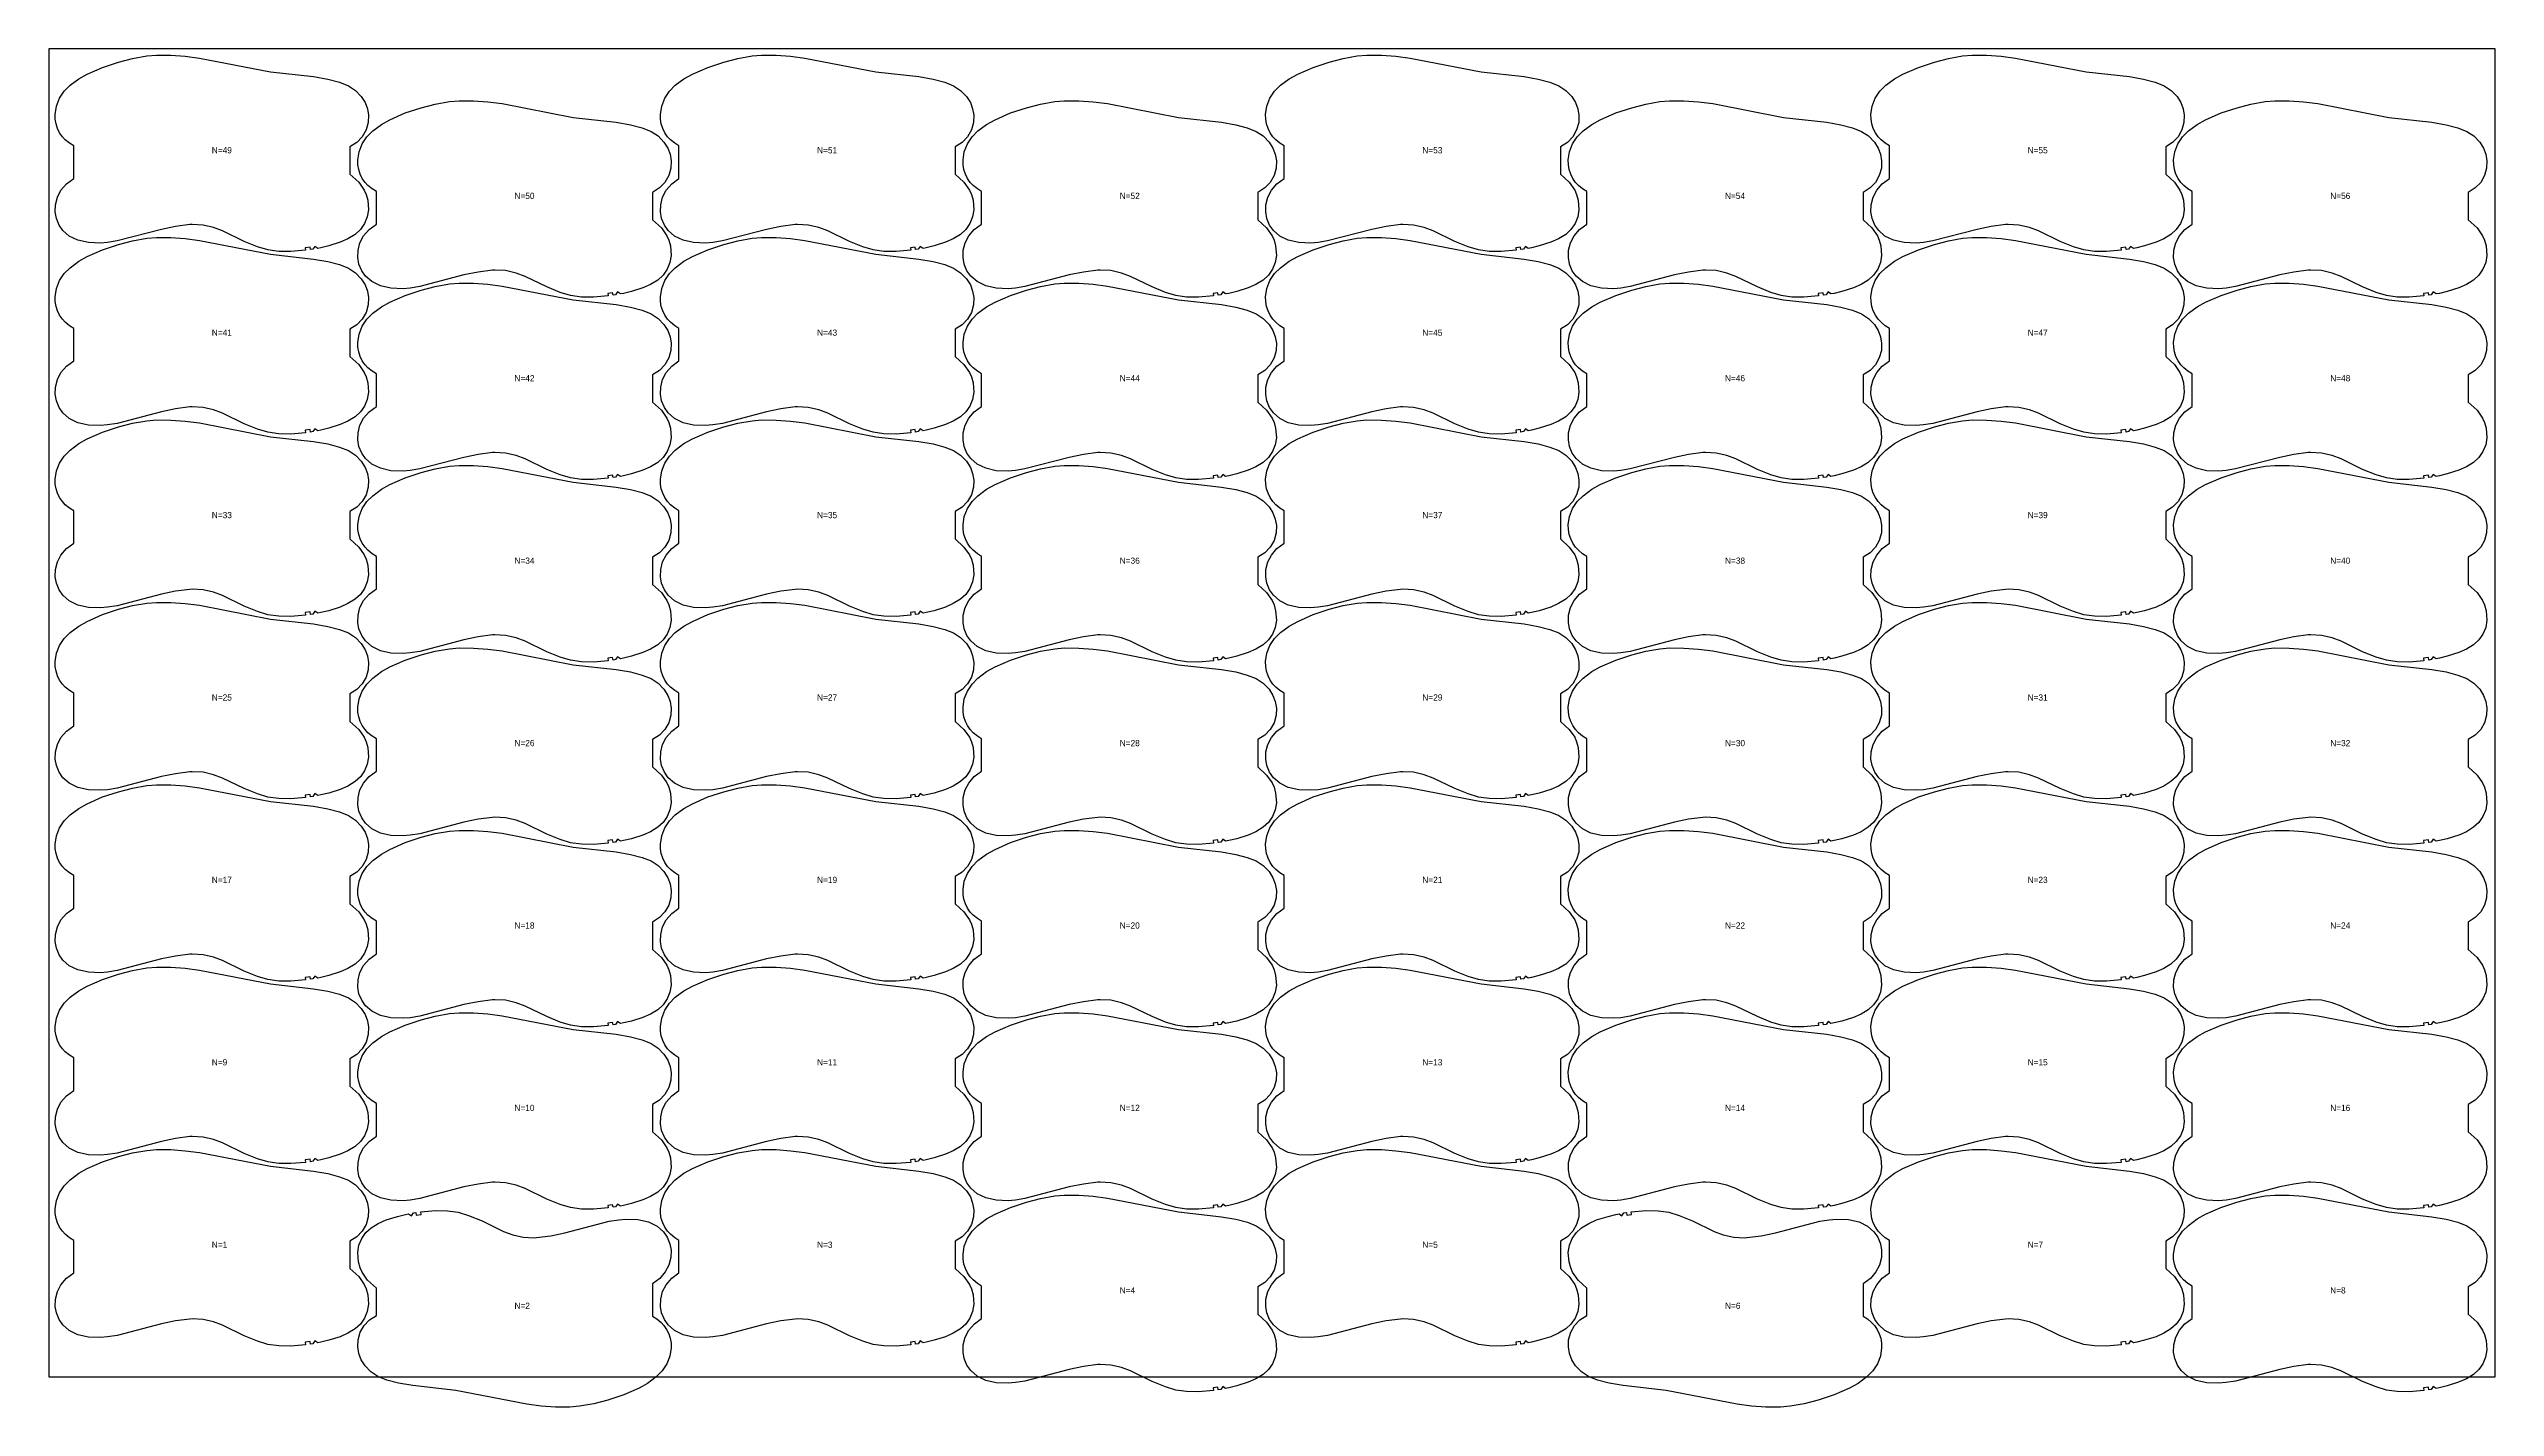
# Model space of a CAD drawing. Header units: inches. Extents: x 0 to 1970, y -24 to 1070.
import ezdxf

# ---------------------------------------------------------------- set-up
doc = ezdxf.new("R2010")
doc.units = ezdxf.units.IN

msp = doc.modelspace()

# ---------------------------------------------------------------- texts
at = {"layer": '1'}
for s, p in [('N=49', (131.1725, 985.8489)), ('N=51', (618.6205, 985.8489)), ('N=53', (1106.0685, 985.8489)), ('N=55', (1593.5165, 985.8489)), ('N=50', (374.8965, 949.1089)), ('N=52', (862.3445, 949.1089)), ('N=54', (1349.7925, 949.1089)), ('N=56', (1837.2405, 949.1089)), ('N=41', (131.1725, 838.8829)), ('N=43', (618.6205, 838.8829)), ('N=45', (1106.0685, 838.8829)), ('N=47', (1593.5165, 838.8829)), ('N=42', (374.8965, 802.1429)), ('N=44', (862.3445, 802.1429)), ('N=46', (1349.7925, 802.1429)), ('N=48', (1837.2405, 802.1429)), ('N=33', (131.1725, 691.9169)), ('N=35', (618.6205, 691.9169)), ('N=37', (1106.0685, 691.9169)), ('N=39', (1593.5165, 691.9169)), ('N=34', (374.8965, 655.1769)), ('N=36', (862.3445, 655.1769)), ('N=38', (1349.7925, 655.1769)), ('N=40', (1837.2405, 655.1769)), ('N=25', (131.1725, 544.9509)), ('N=27', (618.6205, 544.9509)), ('N=29', (1106.0685, 544.9509)), ('N=31', (1593.5165, 544.9509)), ('N=26', (374.8965, 508.2109)), ('N=28', (862.3445, 508.2109)), ('N=30', (1349.7925, 508.2109)), ('N=32', (1837.2405, 508.2109)), ('N=17', (131.1725, 397.9849)), ('N=19', (618.6205, 397.9849)), ('N=21', (1106.0685, 397.9849)), ('N=23', (1593.5165, 397.9849)), ('N=18', (374.8965, 361.2449)), ('N=20', (862.3445, 361.2449)), ('N=22', (1349.7925, 361.2449)), ('N=24', (1837.2405, 361.2449)), ('N=9', (131.1725, 251.0189)), ('N=11', (618.6205, 251.0189)), ('N=13', (1106.0685, 251.0189)), ('N=15', (1593.5165, 251.0189)), ('N=10', (374.8965, 214.2789)), ('N=12', (862.3445, 214.2789)), ('N=14', (1349.7925, 214.2789)), ('N=16', (1837.2405, 214.2789)), ('N=1', (131.1725, 104.0529)), ('N=3', (618.6205, 104.0529)), ('N=5', (1106.0685, 104.0529)), ('N=7', (1593.5165, 104.0529)), ('N=2', (374.9215, 54.8739)), ('N=4', (862.3525, 67.2919)), ('N=6', (1349.8175, 54.8739)), ('N=8', (1837.1965, 67.2919))]:
    msp.add_text(s, height=5, dxfattribs=at).set_placement(p)

# ---------------------------------------------------------------- linework, layer by layer
at = {"layer": '1'}
for points in [[(0, 0), (1970, 0), (1970, 1070), (0, 1070), (0, 0)], [(113.4625, 928.477), (101.9283, 926.9641), (90.5294, 924.6283), (54.8914, 915.2648), (47.2336, 914.0242), (41.436, 913.5531), (31.7527, 913.8955), (23.2508, 915.7812), (16.3246, 919.2274), (11.2397, 923.6954), (8.1787, 928.051), (5.9722, 933.4203), (5.0492, 938.6639), (5.2328, 944.4705), (6.7881, 950.5646), (9.7006, 956.138), (14.097, 961.2931), (19.9747, 965.6301), (19.9747, 991.8229), (16.5374, 993.974), (13.1521, 996.7165), (10.8509, 999.2033), (8.6408, 1002.389), (6.9214, 1005.8648), (5.7298, 1009.552), (5.0941, 1013.3727), (5, 1017.2485), (6.0339, 1023.9438), (8.4662, 1030.2728), (12.2308, 1035.8952), (17.0119, 1040.7083), (23.9951, 1045.9358), (30.7781, 1049.6794), (43.2062, 1055.1387), (56.0976, 1059.3936), (67.3547, 1062.3349), (78.8066, 1064.3776), (86.5366, 1065), (98.1712, 1064.9355), (109.7778, 1064.1196), (121.318, 1062.6259), (178.4216, 1051.4992), (213.1188, 1047.6451), (224.5759, 1045.6318), (233.9558, 1043.17), (241.1582, 1040.3249), (246.8139, 1036.5912), (251.5292, 1031.7269), (254.6096, 1026.8009), (256.4697, 1021.8145), (257.3296, 1016.5568), (257.1042, 1010.7534), (255.445, 1004.6882), (252.3457, 999.2199), (247.9887, 994.6876), (242.3915, 991.1557), (242.3915, 969.0864), (249.5018, 962.6129), (253.9, 956.2563), (255.4551, 952.7025), (256.7761, 948.0393), (257.345, 940.3231), (256.3898, 934.5981), (254.2028, 929.2173), (250.8913, 924.445), (246.6153, 920.5258), (240.8365, 916.9669), (234.6291, 914.2336), (225.3827, 911.3191), (219.0594, 909.8051), (216.4873, 909.2853), (214.1737, 910.8935), (212.5481, 908.5917), (210.5716, 908.2867), (210.2787, 910.2651), (206.3547, 909.7261), (206.6088, 907.7423), (194.7543, 906.6978), (185.0613, 906.8265), (176.4275, 908.0543), (168.0818, 910.5871), (157.2865, 914.9277), (139.8798, 923.473), (132.6047, 926.1555), (124.0994, 928.0779), (115.3991, 928.5737), (113.4625, 928.477)], [(600.9105, 928.477), (589.3763, 926.9641), (577.9774, 924.6283), (542.3394, 915.2648), (534.6816, 914.0242), (528.884, 913.5531), (519.2007, 913.8955), (510.6988, 915.7812), (503.7726, 919.2274), (498.6877, 923.6954), (495.6267, 928.051), (493.4202, 933.4203), (492.4972, 938.6639), (492.6808, 944.4705), (494.2361, 950.5646), (497.1486, 956.138), (501.545, 961.2931), (507.4227, 965.6301), (507.4227, 991.8229), (503.9854, 993.974), (500.6001, 996.7165), (498.2989, 999.2033), (496.0888, 1002.389), (494.3694, 1005.8648), (493.1778, 1009.552), (492.5421, 1013.3727), (492.448, 1017.2485), (493.4819, 1023.9438), (495.9142, 1030.2728), (499.6788, 1035.8952), (504.4599, 1040.7083), (511.4431, 1045.9358), (518.2261, 1049.6794), (530.6542, 1055.1387), (543.5456, 1059.3936), (554.8027, 1062.3349), (566.2546, 1064.3776), (573.9846, 1065), (585.6192, 1064.9355), (597.2258, 1064.1196), (608.766, 1062.6259), (665.8696, 1051.4992), (700.5668, 1047.6451), (712.0239, 1045.6318), (721.4038, 1043.17), (728.6062, 1040.3249), (734.2619, 1036.5912), (738.9772, 1031.7269), (742.0576, 1026.8009), (743.9177, 1021.8145), (744.7776, 1016.5568), (744.5522, 1010.7534), (742.893, 1004.6882), (739.7937, 999.2199), (735.4367, 994.6876), (729.8395, 991.1557), (729.8395, 969.0864), (736.9498, 962.6129), (741.348, 956.2563), (742.9031, 952.7025), (744.2241, 948.0393), (744.793, 940.3231), (743.8378, 934.5981), (741.6508, 929.2173), (738.3393, 924.445), (734.0633, 920.5258), (728.2845, 916.9669), (722.0771, 914.2336), (712.8307, 911.3191), (706.5074, 909.8051), (703.9353, 909.2853), (701.6217, 910.8935), (699.9961, 908.5917), (698.0196, 908.2867), (697.7267, 910.2651), (693.8027, 909.7261), (694.0568, 907.7423), (682.2023, 906.6978), (672.5093, 906.8265), (663.8755, 908.0543), (655.5298, 910.5871), (644.7345, 914.9277), (627.3278, 923.473), (620.0527, 926.1555), (611.5474, 928.0779), (602.8471, 928.5737), (600.9105, 928.477)], [(1088.3585, 928.477), (1076.8243, 926.9641), (1065.4254, 924.6283), (1029.7874, 915.2648), (1022.1296, 914.0242), (1016.332, 913.5531), (1006.6487, 913.8955), (998.1468, 915.7812), (991.2206, 919.2274), (986.1357, 923.6954), (983.0747, 928.051), (980.8682, 933.4203), (979.9452, 938.6639), (980.1288, 944.4705), (981.6841, 950.5646), (984.5966, 956.138), (988.993, 961.2931), (994.8707, 965.6301), (994.8707, 991.8229), (991.4334, 993.974), (988.0481, 996.7165), (985.7469, 999.2033), (983.5368, 1002.389), (981.8174, 1005.8648), (980.6258, 1009.552), (979.9901, 1013.3727), (979.896, 1017.2485), (980.9299, 1023.9438), (983.3622, 1030.2728), (987.1268, 1035.8952), (991.9079, 1040.7083), (998.8911, 1045.9358), (1005.6741, 1049.6794), (1018.1022, 1055.1387), (1030.9936, 1059.3936), (1042.2507, 1062.3349), (1053.7026, 1064.3776), (1061.4326, 1065), (1073.0672, 1064.9355), (1084.6738, 1064.1196), (1096.214, 1062.6259), (1153.3176, 1051.4992), (1188.0148, 1047.6451), (1199.4719, 1045.6318), (1208.8518, 1043.17), (1216.0542, 1040.3249), (1221.7099, 1036.5912), (1226.4252, 1031.7269), (1229.5056, 1026.8009), (1231.3657, 1021.8145), (1232.2256, 1016.5568), (1232.0002, 1010.7534), (1230.341, 1004.6882), (1227.2417, 999.2199), (1222.8847, 994.6876), (1217.2875, 991.1557), (1217.2875, 969.0864), (1224.3978, 962.6129), (1228.796, 956.2563), (1230.3511, 952.7025), (1231.6721, 948.0393), (1232.241, 940.3231), (1231.2858, 934.5981), (1229.0988, 929.2173), (1225.7873, 924.445), (1221.5113, 920.5258), (1215.7325, 916.9669), (1209.5251, 914.2336), (1200.2787, 911.3191), (1193.9554, 909.8051), (1191.3833, 909.2853), (1189.0697, 910.8935), (1187.4441, 908.5917), (1185.4676, 908.2867), (1185.1747, 910.2651), (1181.2507, 909.7261), (1181.5048, 907.7423), (1169.6503, 906.6978), (1159.9573, 906.8265), (1151.3235, 908.0543), (1142.9778, 910.5871), (1132.1825, 914.9277), (1114.7758, 923.473), (1107.5007, 926.1555), (1098.9954, 928.0779), (1090.2951, 928.5737), (1088.3585, 928.477)], [(1575.8065, 928.477), (1564.2723, 926.9641), (1552.8734, 924.6283), (1517.2354, 915.2648), (1509.5776, 914.0242), (1503.78, 913.5531), (1494.0967, 913.8955), (1485.5948, 915.7812), (1478.6686, 919.2274), (1473.5837, 923.6954), (1470.5227, 928.051), (1468.3162, 933.4203), (1467.3932, 938.6639), (1467.5768, 944.4705), (1469.1321, 950.5646), (1472.0446, 956.138), (1476.441, 961.2931), (1482.3187, 965.6301), (1482.3187, 991.8229), (1478.8814, 993.974), (1475.4961, 996.7165), (1473.1949, 999.2033), (1470.9848, 1002.389), (1469.2654, 1005.8648), (1468.0738, 1009.552), (1467.4381, 1013.3727), (1467.344, 1017.2485), (1468.3779, 1023.9438), (1470.8102, 1030.2728), (1474.5748, 1035.8952), (1479.3559, 1040.7083), (1486.3391, 1045.9358), (1493.1221, 1049.6794), (1505.5502, 1055.1387), (1518.4416, 1059.3936), (1529.6987, 1062.3349), (1541.1506, 1064.3776), (1548.8806, 1065), (1560.5152, 1064.9355), (1572.1218, 1064.1196), (1583.662, 1062.6259), (1640.7656, 1051.4992), (1675.4628, 1047.6451), (1686.9199, 1045.6318), (1696.2998, 1043.17), (1703.5022, 1040.3249), (1709.1579, 1036.5912), (1713.8732, 1031.7269), (1716.9536, 1026.8009), (1718.8137, 1021.8145), (1719.6736, 1016.5568), (1719.4482, 1010.7534), (1717.789, 1004.6882), (1714.6897, 999.2199), (1710.3327, 994.6876), (1704.7355, 991.1557), (1704.7355, 969.0864), (1711.8458, 962.6129), (1716.244, 956.2563), (1717.7991, 952.7025), (1719.1201, 948.0393), (1719.689, 940.3231), (1718.7338, 934.5981), (1716.5468, 929.2173), (1713.2353, 924.445), (1708.9593, 920.5258), (1703.1805, 916.9669), (1696.9731, 914.2336), (1687.7267, 911.3191), (1681.4034, 909.8051), (1678.8313, 909.2853), (1676.5177, 910.8935), (1674.8921, 908.5917), (1672.9156, 908.2867), (1672.6227, 910.2651), (1668.6987, 909.7261), (1668.9528, 907.7423), (1657.0983, 906.6978), (1647.4053, 906.8265), (1638.7715, 908.0543), (1630.4258, 910.5871), (1619.6305, 914.9277), (1602.2238, 923.473), (1594.9487, 926.1555), (1586.4434, 928.0779), (1577.7431, 928.5737), (1575.8065, 928.477)], [(357.1865, 891.737), (345.6523, 890.2241), (334.2534, 887.8883), (298.6154, 878.5248), (290.9576, 877.2842), (285.16, 876.8131), (275.4767, 877.1555), (266.9748, 879.0412), (260.0486, 882.4874), (254.9637, 886.9554), (251.9027, 891.311), (249.6962, 896.6803), (248.7732, 901.9239), (248.9568, 907.7305), (250.5121, 913.8246), (253.4246, 919.398), (257.821, 924.5531), (263.6987, 928.8901), (263.6987, 955.0829), (260.2614, 957.234), (256.8761, 959.9765), (254.5749, 962.4633), (252.3648, 965.649), (250.6454, 969.1248), (249.4538, 972.812), (248.8181, 976.6327), (248.724, 980.5085), (249.7579, 987.2038), (252.1902, 993.5328), (255.9548, 999.1552), (260.7359, 1003.9683), (267.7191, 1009.1958), (274.5021, 1012.9394), (286.9302, 1018.3987), (299.8216, 1022.6536), (311.0787, 1025.5949), (322.5306, 1027.6376), (330.2606, 1028.26), (341.8952, 1028.1955), (353.5018, 1027.3796), (365.042, 1025.8859), (422.1456, 1014.7592), (456.8428, 1010.9051), (468.2999, 1008.8918), (477.6798, 1006.43), (484.8822, 1003.5849), (490.5379, 999.8512), (495.2532, 994.9869), (498.3336, 990.0609), (500.1937, 985.0745), (501.0536, 979.8168), (500.8282, 974.0134), (499.169, 967.9482), (496.0697, 962.4799), (491.7127, 957.9476), (486.1155, 954.4157), (486.1155, 932.3464), (493.2258, 925.8729), (497.624, 919.5163), (499.1791, 915.9625), (500.5001, 911.2993), (501.069, 903.5831), (500.1138, 897.8581), (497.9268, 892.4773), (494.6153, 887.705), (490.3393, 883.7858), (484.5605, 880.2269), (478.3531, 877.4936), (469.1067, 874.5791), (462.7834, 873.0651), (460.2113, 872.5453), (457.8977, 874.1535), (456.2721, 871.8517), (454.2956, 871.5467), (454.0027, 873.5251), (450.0787, 872.9861), (450.3328, 871.0023), (438.4783, 869.9578), (428.7853, 870.0865), (420.1515, 871.3143), (411.8058, 873.8471), (401.0105, 878.1877), (383.6038, 886.733), (376.3287, 889.4155), (367.8234, 891.3379), (359.1231, 891.8337), (357.1865, 891.737)], [(844.6345, 891.737), (833.1003, 890.2241), (821.7014, 887.8883), (786.0634, 878.5248), (778.4056, 877.2842), (772.608, 876.8131), (762.9247, 877.1555), (754.4228, 879.0412), (747.4966, 882.4874), (742.4117, 886.9554), (739.3507, 891.311), (737.1442, 896.6803), (736.2212, 901.9239), (736.4048, 907.7305), (737.9601, 913.8246), (740.8726, 919.398), (745.269, 924.5531), (751.1467, 928.8901), (751.1467, 955.0829), (747.7094, 957.234), (744.3241, 959.9765), (742.0229, 962.4633), (739.8128, 965.649), (738.0934, 969.1248), (736.9018, 972.812), (736.2661, 976.6327), (736.172, 980.5085), (737.2059, 987.2038), (739.6382, 993.5328), (743.4028, 999.1552), (748.1839, 1003.9683), (755.1671, 1009.1958), (761.9501, 1012.9394), (774.3782, 1018.3987), (787.2696, 1022.6536), (798.5267, 1025.5949), (809.9786, 1027.6376), (817.7086, 1028.26), (829.3432, 1028.1955), (840.9498, 1027.3796), (852.49, 1025.8859), (909.5936, 1014.7592), (944.2908, 1010.9051), (955.7479, 1008.8918), (965.1278, 1006.43), (972.3302, 1003.5849), (977.9859, 999.8512), (982.7012, 994.9869), (985.7816, 990.0609), (987.6417, 985.0745), (988.5016, 979.8168), (988.2762, 974.0134), (986.617, 967.9482), (983.5177, 962.4799), (979.1607, 957.9476), (973.5635, 954.4157), (973.5635, 932.3464), (980.6738, 925.8729), (985.072, 919.5163), (986.6271, 915.9625), (987.9481, 911.2993), (988.517, 903.5831), (987.5618, 897.8581), (985.3748, 892.4773), (982.0633, 887.705), (977.7873, 883.7858), (972.0085, 880.2269), (965.8011, 877.4936), (956.5547, 874.5791), (950.2314, 873.0651), (947.6593, 872.5453), (945.3457, 874.1535), (943.7201, 871.8517), (941.7436, 871.5467), (941.4507, 873.5251), (937.5267, 872.9861), (937.7808, 871.0023), (925.9263, 869.9578), (916.2333, 870.0865), (907.5995, 871.3143), (899.2538, 873.8471), (888.4585, 878.1877), (871.0518, 886.733), (863.7767, 889.4155), (855.2714, 891.3379), (846.5711, 891.8337), (844.6345, 891.737)], [(1332.0825, 891.737), (1320.5483, 890.2241), (1309.1494, 887.8883), (1273.5114, 878.5248), (1265.8536, 877.2842), (1260.056, 876.8131), (1250.3727, 877.1555), (1241.8708, 879.0412), (1234.9446, 882.4874), (1229.8597, 886.9554), (1226.7987, 891.311), (1224.5922, 896.6803), (1223.6692, 901.9239), (1223.8528, 907.7305), (1225.4081, 913.8246), (1228.3206, 919.398), (1232.717, 924.5531), (1238.5947, 928.8901), (1238.5947, 955.0829), (1235.1574, 957.234), (1231.7721, 959.9765), (1229.4709, 962.4633), (1227.2608, 965.649), (1225.5414, 969.1248), (1224.3498, 972.812), (1223.7141, 976.6327), (1223.62, 980.5085), (1224.6539, 987.2038), (1227.0862, 993.5328), (1230.8508, 999.1552), (1235.6319, 1003.9683), (1242.6151, 1009.1958), (1249.3981, 1012.9394), (1261.8262, 1018.3987), (1274.7176, 1022.6536), (1285.9747, 1025.5949), (1297.4266, 1027.6376), (1305.1566, 1028.26), (1316.7912, 1028.1955), (1328.3978, 1027.3796), (1339.938, 1025.8859), (1397.0416, 1014.7592), (1431.7388, 1010.9051), (1443.1959, 1008.8918), (1452.5758, 1006.43), (1459.7782, 1003.5849), (1465.4339, 999.8512), (1470.1492, 994.9869), (1473.2296, 990.0609), (1475.0897, 985.0745), (1475.9496, 979.8168), (1475.7242, 974.0134), (1474.065, 967.9482), (1470.9657, 962.4799), (1466.6087, 957.9476), (1461.0115, 954.4157), (1461.0115, 932.3464), (1468.1218, 925.8729), (1472.52, 919.5163), (1474.0751, 915.9625), (1475.3961, 911.2993), (1475.965, 903.5831), (1475.0098, 897.8581), (1472.8228, 892.4773), (1469.5113, 887.705), (1465.2353, 883.7858), (1459.4565, 880.2269), (1453.2491, 877.4936), (1444.0027, 874.5791), (1437.6794, 873.0651), (1435.1073, 872.5453), (1432.7937, 874.1535), (1431.1681, 871.8517), (1429.1916, 871.5467), (1428.8987, 873.5251), (1424.9747, 872.9861), (1425.2288, 871.0023), (1413.3743, 869.9578), (1403.6813, 870.0865), (1395.0475, 871.3143), (1386.7018, 873.8471), (1375.9065, 878.1877), (1358.4998, 886.733), (1351.2247, 889.4155), (1342.7194, 891.3379), (1334.0191, 891.8337), (1332.0825, 891.737)], [(1819.5305, 891.737), (1807.9963, 890.2241), (1796.5974, 887.8883), (1760.9594, 878.5248), (1753.3016, 877.2842), (1747.504, 876.8131), (1737.8207, 877.1555), (1729.3188, 879.0412), (1722.3926, 882.4874), (1717.3077, 886.9554), (1714.2467, 891.311), (1712.0402, 896.6803), (1711.1172, 901.9239), (1711.3008, 907.7305), (1712.8561, 913.8246), (1715.7686, 919.398), (1720.165, 924.5531), (1726.0427, 928.8901), (1726.0427, 955.0829), (1722.6054, 957.234), (1719.2201, 959.9765), (1716.9189, 962.4633), (1714.7088, 965.649), (1712.9894, 969.1248), (1711.7978, 972.812), (1711.1621, 976.6327), (1711.068, 980.5085), (1712.1019, 987.2038), (1714.5342, 993.5328), (1718.2988, 999.1552), (1723.0799, 1003.9683), (1730.0631, 1009.1958), (1736.8461, 1012.9394), (1749.2742, 1018.3987), (1762.1656, 1022.6536), (1773.4227, 1025.5949), (1784.8746, 1027.6376), (1792.6046, 1028.26), (1804.2392, 1028.1955), (1815.8458, 1027.3796), (1827.386, 1025.8859), (1884.4896, 1014.7592), (1919.1868, 1010.9051), (1930.6439, 1008.8918), (1940.0238, 1006.43), (1947.2262, 1003.5849), (1952.8819, 999.8512), (1957.5972, 994.9869), (1960.6776, 990.0609), (1962.5377, 985.0745), (1963.3976, 979.8168), (1963.1722, 974.0134), (1961.513, 967.9482), (1958.4137, 962.4799), (1954.0567, 957.9476), (1948.4595, 954.4157), (1948.4595, 932.3464), (1955.5698, 925.8729), (1959.968, 919.5163), (1961.5231, 915.9625), (1962.8441, 911.2993), (1963.413, 903.5831), (1962.4578, 897.8581), (1960.2708, 892.4773), (1956.9593, 887.705), (1952.6833, 883.7858), (1946.9045, 880.2269), (1940.6971, 877.4936), (1931.4507, 874.5791), (1925.1274, 873.0651), (1922.5553, 872.5453), (1920.2417, 874.1535), (1918.6161, 871.8517), (1916.6396, 871.5467), (1916.3467, 873.5251), (1912.4227, 872.9861), (1912.6768, 871.0023), (1900.8223, 869.9578), (1891.1293, 870.0865), (1882.4955, 871.3143), (1874.1498, 873.8471), (1863.3545, 878.1877), (1845.9478, 886.733), (1838.6727, 889.4155), (1830.1674, 891.3379), (1821.4671, 891.8337), (1819.5305, 891.737)], [(113.4625, 781.511), (101.9283, 779.9981), (90.5294, 777.6623), (54.8914, 768.2988), (47.2336, 767.0582), (41.436, 766.5871), (31.7527, 766.9295), (23.2508, 768.8152), (16.3246, 772.2614), (11.2397, 776.7294), (8.1787, 781.085), (5.9722, 786.4543), (5.0492, 791.6979), (5.2328, 797.5045), (6.7881, 803.5986), (9.7006, 809.172), (14.097, 814.3271), (19.9747, 818.6641), (19.9747, 844.8569), (16.5374, 847.008), (13.1521, 849.7505), (10.8509, 852.2373), (8.6408, 855.423), (6.9214, 858.8988), (5.7298, 862.586), (5.0941, 866.4067), (5, 870.2825), (6.0339, 876.9778), (8.4662, 883.3068), (12.2308, 888.9292), (17.0119, 893.7423), (23.9951, 898.9698), (30.7781, 902.7134), (43.2062, 908.1727), (56.0976, 912.4276), (67.3547, 915.3689), (78.8066, 917.4116), (86.5366, 918.034), (98.1712, 917.9695), (109.7778, 917.1536), (121.318, 915.6599), (178.4216, 904.5332), (213.1188, 900.6791), (224.5759, 898.6658), (233.9558, 896.204), (241.1582, 893.3589), (246.8139, 889.6252), (251.5292, 884.7609), (254.6096, 879.8349), (256.4697, 874.8485), (257.3296, 869.5908), (257.1042, 863.7874), (255.445, 857.7222), (252.3457, 852.2539), (247.9887, 847.7216), (242.3915, 844.1897), (242.3915, 822.1204), (249.5018, 815.6469), (253.9, 809.2903), (255.4551, 805.7365), (256.7761, 801.0733), (257.345, 793.3571), (256.3898, 787.6321), (254.2028, 782.2513), (250.8913, 777.479), (246.6153, 773.5598), (240.8365, 770.0009), (234.6291, 767.2676), (225.3827, 764.3531), (219.0594, 762.8391), (216.4873, 762.3193), (214.1737, 763.9275), (212.5481, 761.6257), (210.5716, 761.3207), (210.2787, 763.2991), (206.3547, 762.7601), (206.6088, 760.7763), (194.7543, 759.7318), (185.0613, 759.8605), (176.4275, 761.0883), (168.0818, 763.6211), (157.2865, 767.9617), (139.8798, 776.507), (132.6047, 779.1895), (124.0994, 781.1119), (115.3991, 781.6077), (113.4625, 781.511)], [(600.9105, 781.511), (589.3763, 779.9981), (577.9774, 777.6623), (542.3394, 768.2988), (534.6816, 767.0582), (528.884, 766.5871), (519.2007, 766.9295), (510.6988, 768.8152), (503.7726, 772.2614), (498.6877, 776.7294), (495.6267, 781.085), (493.4202, 786.4543), (492.4972, 791.6979), (492.6808, 797.5045), (494.2361, 803.5986), (497.1486, 809.172), (501.545, 814.3271), (507.4227, 818.6641), (507.4227, 844.8569), (503.9854, 847.008), (500.6001, 849.7505), (498.2989, 852.2373), (496.0888, 855.423), (494.3694, 858.8988), (493.1778, 862.586), (492.5421, 866.4067), (492.448, 870.2825), (493.4819, 876.9778), (495.9142, 883.3068), (499.6788, 888.9292), (504.4599, 893.7423), (511.4431, 898.9698), (518.2261, 902.7134), (530.6542, 908.1727), (543.5456, 912.4276), (554.8027, 915.3689), (566.2546, 917.4116), (573.9846, 918.034), (585.6192, 917.9695), (597.2258, 917.1536), (608.766, 915.6599), (665.8696, 904.5332), (700.5668, 900.6791), (712.0239, 898.6658), (721.4038, 896.204), (728.6062, 893.3589), (734.2619, 889.6252), (738.9772, 884.7609), (742.0576, 879.8349), (743.9177, 874.8485), (744.7776, 869.5908), (744.5522, 863.7874), (742.893, 857.7222), (739.7937, 852.2539), (735.4367, 847.7216), (729.8395, 844.1897), (729.8395, 822.1204), (736.9498, 815.6469), (741.348, 809.2903), (742.9031, 805.7365), (744.2241, 801.0733), (744.793, 793.3571), (743.8378, 787.6321), (741.6508, 782.2513), (738.3393, 777.479), (734.0633, 773.5598), (728.2845, 770.0009), (722.0771, 767.2676), (712.8307, 764.3531), (706.5074, 762.8391), (703.9353, 762.3193), (701.6217, 763.9275), (699.9961, 761.6257), (698.0196, 761.3207), (697.7267, 763.2991), (693.8027, 762.7601), (694.0568, 760.7763), (682.2023, 759.7318), (672.5093, 759.8605), (663.8755, 761.0883), (655.5298, 763.6211), (644.7345, 767.9617), (627.3278, 776.507), (620.0527, 779.1895), (611.5474, 781.1119), (602.8471, 781.6077), (600.9105, 781.511)], [(1088.3585, 781.511), (1076.8243, 779.9981), (1065.4254, 777.6623), (1029.7874, 768.2988), (1022.1296, 767.0582), (1016.332, 766.5871), (1006.6487, 766.9295), (998.1468, 768.8152), (991.2206, 772.2614), (986.1357, 776.7294), (983.0747, 781.085), (980.8682, 786.4543), (979.9452, 791.6979), (980.1288, 797.5045), (981.6841, 803.5986), (984.5966, 809.172), (988.993, 814.3271), (994.8707, 818.6641), (994.8707, 844.8569), (991.4334, 847.008), (988.0481, 849.7505), (985.7469, 852.2373), (983.5368, 855.423), (981.8174, 858.8988), (980.6258, 862.586), (979.9901, 866.4067), (979.896, 870.2825), (980.9299, 876.9778), (983.3622, 883.3068), (987.1268, 888.9292), (991.9079, 893.7423), (998.8911, 898.9698), (1005.6741, 902.7134), (1018.1022, 908.1727), (1030.9936, 912.4276), (1042.2507, 915.3689), (1053.7026, 917.4116), (1061.4326, 918.034), (1073.0672, 917.9695), (1084.6738, 917.1536), (1096.214, 915.6599), (1153.3176, 904.5332), (1188.0148, 900.6791), (1199.4719, 898.6658), (1208.8518, 896.204), (1216.0542, 893.3589), (1221.7099, 889.6252), (1226.4252, 884.7609), (1229.5056, 879.8349), (1231.3657, 874.8485), (1232.2256, 869.5908), (1232.0002, 863.7874), (1230.341, 857.7222), (1227.2417, 852.2539), (1222.8847, 847.7216), (1217.2875, 844.1897), (1217.2875, 822.1204), (1224.3978, 815.6469), (1228.796, 809.2903), (1230.3511, 805.7365), (1231.6721, 801.0733), (1232.241, 793.3571), (1231.2858, 787.6321), (1229.0988, 782.2513), (1225.7873, 777.479), (1221.5113, 773.5598), (1215.7325, 770.0009), (1209.5251, 767.2676), (1200.2787, 764.3531), (1193.9554, 762.8391), (1191.3833, 762.3193), (1189.0697, 763.9275), (1187.4441, 761.6257), (1185.4676, 761.3207), (1185.1747, 763.2991), (1181.2507, 762.7601), (1181.5048, 760.7763), (1169.6503, 759.7318), (1159.9573, 759.8605), (1151.3235, 761.0883), (1142.9778, 763.6211), (1132.1825, 767.9617), (1114.7758, 776.507), (1107.5007, 779.1895), (1098.9954, 781.1119), (1090.2951, 781.6077), (1088.3585, 781.511)], [(1575.8065, 781.511), (1564.2723, 779.9981), (1552.8734, 777.6623), (1517.2354, 768.2988), (1509.5776, 767.0582), (1503.78, 766.5871), (1494.0967, 766.9295), (1485.5948, 768.8152), (1478.6686, 772.2614), (1473.5837, 776.7294), (1470.5227, 781.085), (1468.3162, 786.4543), (1467.3932, 791.6979), (1467.5768, 797.5045), (1469.1321, 803.5986), (1472.0446, 809.172), (1476.441, 814.3271), (1482.3187, 818.6641), (1482.3187, 844.8569), (1478.8814, 847.008), (1475.4961, 849.7505), (1473.1949, 852.2373), (1470.9848, 855.423), (1469.2654, 858.8988), (1468.0738, 862.586), (1467.4381, 866.4067), (1467.344, 870.2825), (1468.3779, 876.9778), (1470.8102, 883.3068), (1474.5748, 888.9292), (1479.3559, 893.7423), (1486.3391, 898.9698), (1493.1221, 902.7134), (1505.5502, 908.1727), (1518.4416, 912.4276), (1529.6987, 915.3689), (1541.1506, 917.4116), (1548.8806, 918.034), (1560.5152, 917.9695), (1572.1218, 917.1536), (1583.662, 915.6599), (1640.7656, 904.5332), (1675.4628, 900.6791), (1686.9199, 898.6658), (1696.2998, 896.204), (1703.5022, 893.3589), (1709.1579, 889.6252), (1713.8732, 884.7609), (1716.9536, 879.8349), (1718.8137, 874.8485), (1719.6736, 869.5908), (1719.4482, 863.7874), (1717.789, 857.7222), (1714.6897, 852.2539), (1710.3327, 847.7216), (1704.7355, 844.1897), (1704.7355, 822.1204), (1711.8458, 815.6469), (1716.244, 809.2903), (1717.7991, 805.7365), (1719.1201, 801.0733), (1719.689, 793.3571), (1718.7338, 787.6321), (1716.5468, 782.2513), (1713.2353, 777.479), (1708.9593, 773.5598), (1703.1805, 770.0009), (1696.9731, 767.2676), (1687.7267, 764.3531), (1681.4034, 762.8391), (1678.8313, 762.3193), (1676.5177, 763.9275), (1674.8921, 761.6257), (1672.9156, 761.3207), (1672.6227, 763.2991), (1668.6987, 762.7601), (1668.9528, 760.7763), (1657.0983, 759.7318), (1647.4053, 759.8605), (1638.7715, 761.0883), (1630.4258, 763.6211), (1619.6305, 767.9617), (1602.2238, 776.507), (1594.9487, 779.1895), (1586.4434, 781.1119), (1577.7431, 781.6077), (1575.8065, 781.511)], [(357.1865, 744.771), (345.6523, 743.2581), (334.2534, 740.9223), (298.6154, 731.5588), (290.9576, 730.3182), (285.16, 729.8471), (275.4767, 730.1895), (266.9748, 732.0752), (260.0486, 735.5214), (254.9637, 739.9894), (251.9027, 744.345), (249.6962, 749.7143), (248.7732, 754.9579), (248.9568, 760.7645), (250.5121, 766.8586), (253.4246, 772.432), (257.821, 777.5871), (263.6987, 781.9241), (263.6987, 808.1169), (260.2614, 810.268), (256.8761, 813.0105), (254.5749, 815.4973), (252.3648, 818.683), (250.6454, 822.1588), (249.4538, 825.846), (248.8181, 829.6667), (248.724, 833.5425), (249.7579, 840.2378), (252.1902, 846.5668), (255.9548, 852.1892), (260.7359, 857.0023), (267.7191, 862.2298), (274.5021, 865.9734), (286.9302, 871.4327), (299.8216, 875.6876), (311.0787, 878.6289), (322.5306, 880.6716), (330.2606, 881.294), (341.8952, 881.2295), (353.5018, 880.4136), (365.042, 878.9199), (422.1456, 867.7932), (456.8428, 863.9391), (468.2999, 861.9258), (477.6798, 859.464), (484.8822, 856.6189), (490.5379, 852.8852), (495.2532, 848.0209), (498.3336, 843.0949), (500.1937, 838.1085), (501.0536, 832.8508), (500.8282, 827.0474), (499.169, 820.9822), (496.0697, 815.5139), (491.7127, 810.9816), (486.1155, 807.4497), (486.1155, 785.3804), (493.2258, 778.9069), (497.624, 772.5503), (499.1791, 768.9965), (500.5001, 764.3333), (501.069, 756.6171), (500.1138, 750.8921), (497.9268, 745.5113), (494.6153, 740.739), (490.3393, 736.8198), (484.5605, 733.2609), (478.3531, 730.5276), (469.1067, 727.6131), (462.7834, 726.0991), (460.2113, 725.5793), (457.8977, 727.1875), (456.2721, 724.8857), (454.2956, 724.5807), (454.0027, 726.5591), (450.0787, 726.0201), (450.3328, 724.0363), (438.4783, 722.9918), (428.7853, 723.1205), (420.1515, 724.3483), (411.8058, 726.8811), (401.0105, 731.2217), (383.6038, 739.767), (376.3287, 742.4495), (367.8234, 744.3719), (359.1231, 744.8677), (357.1865, 744.771)], [(844.6345, 744.771), (833.1003, 743.2581), (821.7014, 740.9223), (786.0634, 731.5588), (778.4056, 730.3182), (772.608, 729.8471), (762.9247, 730.1895), (754.4228, 732.0752), (747.4966, 735.5214), (742.4117, 739.9894), (739.3507, 744.345), (737.1442, 749.7143), (736.2212, 754.9579), (736.4048, 760.7645), (737.9601, 766.8586), (740.8726, 772.432), (745.269, 777.5871), (751.1467, 781.9241), (751.1467, 808.1169), (747.7094, 810.268), (744.3241, 813.0105), (742.0229, 815.4973), (739.8128, 818.683), (738.0934, 822.1588), (736.9018, 825.846), (736.2661, 829.6667), (736.172, 833.5425), (737.2059, 840.2378), (739.6382, 846.5668), (743.4028, 852.1892), (748.1839, 857.0023), (755.1671, 862.2298), (761.9501, 865.9734), (774.3782, 871.4327), (787.2696, 875.6876), (798.5267, 878.6289), (809.9786, 880.6716), (817.7086, 881.294), (829.3432, 881.2295), (840.9498, 880.4136), (852.49, 878.9199), (909.5936, 867.7932), (944.2908, 863.9391), (955.7479, 861.9258), (965.1278, 859.464), (972.3302, 856.6189), (977.9859, 852.8852), (982.7012, 848.0209), (985.7816, 843.0949), (987.6417, 838.1085), (988.5016, 832.8508), (988.2762, 827.0474), (986.617, 820.9822), (983.5177, 815.5139), (979.1607, 810.9816), (973.5635, 807.4497), (973.5635, 785.3804), (980.6738, 778.9069), (985.072, 772.5503), (986.6271, 768.9965), (987.9481, 764.3333), (988.517, 756.6171), (987.5618, 750.8921), (985.3748, 745.5113), (982.0633, 740.739), (977.7873, 736.8198), (972.0085, 733.2609), (965.8011, 730.5276), (956.5547, 727.6131), (950.2314, 726.0991), (947.6593, 725.5793), (945.3457, 727.1875), (943.7201, 724.8857), (941.7436, 724.5807), (941.4507, 726.5591), (937.5267, 726.0201), (937.7808, 724.0363), (925.9263, 722.9918), (916.2333, 723.1205), (907.5995, 724.3483), (899.2538, 726.8811), (888.4585, 731.2217), (871.0518, 739.767), (863.7767, 742.4495), (855.2714, 744.3719), (846.5711, 744.8677), (844.6345, 744.771)], [(1332.0825, 744.771), (1320.5483, 743.2581), (1309.1494, 740.9223), (1273.5114, 731.5588), (1265.8536, 730.3182), (1260.056, 729.8471), (1250.3727, 730.1895), (1241.8708, 732.0752), (1234.9446, 735.5214), (1229.8597, 739.9894), (1226.7987, 744.345), (1224.5922, 749.7143), (1223.6692, 754.9579), (1223.8528, 760.7645), (1225.4081, 766.8586), (1228.3206, 772.432), (1232.717, 777.5871), (1238.5947, 781.9241), (1238.5947, 808.1169), (1235.1574, 810.268), (1231.7721, 813.0105), (1229.4709, 815.4973), (1227.2608, 818.683), (1225.5414, 822.1588), (1224.3498, 825.846), (1223.7141, 829.6667), (1223.62, 833.5425), (1224.6539, 840.2378), (1227.0862, 846.5668), (1230.8508, 852.1892), (1235.6319, 857.0023), (1242.6151, 862.2298), (1249.3981, 865.9734), (1261.8262, 871.4327), (1274.7176, 875.6876), (1285.9747, 878.6289), (1297.4266, 880.6716), (1305.1566, 881.294), (1316.7912, 881.2295), (1328.3978, 880.4136), (1339.938, 878.9199), (1397.0416, 867.7932), (1431.7388, 863.9391), (1443.1959, 861.9258), (1452.5758, 859.464), (1459.7782, 856.6189), (1465.4339, 852.8852), (1470.1492, 848.0209), (1473.2296, 843.0949), (1475.0897, 838.1085), (1475.9496, 832.8508), (1475.7242, 827.0474), (1474.065, 820.9822), (1470.9657, 815.5139), (1466.6087, 810.9816), (1461.0115, 807.4497), (1461.0115, 785.3804), (1468.1218, 778.9069), (1472.52, 772.5503), (1474.0751, 768.9965), (1475.3961, 764.3333), (1475.965, 756.6171), (1475.0098, 750.8921), (1472.8228, 745.5113), (1469.5113, 740.739), (1465.2353, 736.8198), (1459.4565, 733.2609), (1453.2491, 730.5276), (1444.0027, 727.6131), (1437.6794, 726.0991), (1435.1073, 725.5793), (1432.7937, 727.1875), (1431.1681, 724.8857), (1429.1916, 724.5807), (1428.8987, 726.5591), (1424.9747, 726.0201), (1425.2288, 724.0363), (1413.3743, 722.9918), (1403.6813, 723.1205), (1395.0475, 724.3483), (1386.7018, 726.8811), (1375.9065, 731.2217), (1358.4998, 739.767), (1351.2247, 742.4495), (1342.7194, 744.3719), (1334.0191, 744.8677), (1332.0825, 744.771)], [(1819.5305, 744.771), (1807.9963, 743.2581), (1796.5974, 740.9223), (1760.9594, 731.5588), (1753.3016, 730.3182), (1747.504, 729.8471), (1737.8207, 730.1895), (1729.3188, 732.0752), (1722.3926, 735.5214), (1717.3077, 739.9894), (1714.2467, 744.345), (1712.0402, 749.7143), (1711.1172, 754.9579), (1711.3008, 760.7645), (1712.8561, 766.8586), (1715.7686, 772.432), (1720.165, 777.5871), (1726.0427, 781.9241), (1726.0427, 808.1169), (1722.6054, 810.268), (1719.2201, 813.0105), (1716.9189, 815.4973), (1714.7088, 818.683), (1712.9894, 822.1588), (1711.7978, 825.846), (1711.1621, 829.6667), (1711.068, 833.5425), (1712.1019, 840.2378), (1714.5342, 846.5668), (1718.2988, 852.1892), (1723.0799, 857.0023), (1730.0631, 862.2298), (1736.8461, 865.9734), (1749.2742, 871.4327), (1762.1656, 875.6876), (1773.4227, 878.6289), (1784.8746, 880.6716), (1792.6046, 881.294), (1804.2392, 881.2295), (1815.8458, 880.4136), (1827.386, 878.9199), (1884.4896, 867.7932), (1919.1868, 863.9391), (1930.6439, 861.9258), (1940.0238, 859.464), (1947.2262, 856.6189), (1952.8819, 852.8852), (1957.5972, 848.0209), (1960.6776, 843.0949), (1962.5377, 838.1085), (1963.3976, 832.8508), (1963.1722, 827.0474), (1961.513, 820.9822), (1958.4137, 815.5139), (1954.0567, 810.9816), (1948.4595, 807.4497), (1948.4595, 785.3804), (1955.5698, 778.9069), (1959.968, 772.5503), (1961.5231, 768.9965), (1962.8441, 764.3333), (1963.413, 756.6171), (1962.4578, 750.8921), (1960.2708, 745.5113), (1956.9593, 740.739), (1952.6833, 736.8198), (1946.9045, 733.2609), (1940.6971, 730.5276), (1931.4507, 727.6131), (1925.1274, 726.0991), (1922.5553, 725.5793), (1920.2417, 727.1875), (1918.6161, 724.8857), (1916.6396, 724.5807), (1916.3467, 726.5591), (1912.4227, 726.0201), (1912.6768, 724.0363), (1900.8223, 722.9918), (1891.1293, 723.1205), (1882.4955, 724.3483), (1874.1498, 726.8811), (1863.3545, 731.2217), (1845.9478, 739.767), (1838.6727, 742.4495), (1830.1674, 744.3719), (1821.4671, 744.8677), (1819.5305, 744.771)], [(113.4625, 634.545), (101.9283, 633.0321), (90.5294, 630.6963), (54.8914, 621.3328), (47.2336, 620.0922), (41.436, 619.6211), (31.7527, 619.9635), (23.2508, 621.8492), (16.3246, 625.2954), (11.2397, 629.7634), (8.1787, 634.119), (5.9722, 639.4883), (5.0492, 644.7319), (5.2328, 650.5385), (6.7881, 656.6326), (9.7006, 662.206), (14.097, 667.3611), (19.9747, 671.6981), (19.9747, 697.8909), (16.5374, 700.042), (13.1521, 702.7845), (10.8509, 705.2713), (8.6408, 708.457), (6.9214, 711.9328), (5.7298, 715.62), (5.0941, 719.4407), (5, 723.3165), (6.0339, 730.0118), (8.4662, 736.3408), (12.2308, 741.9632), (17.0119, 746.7763), (23.9951, 752.0038), (30.7781, 755.7474), (43.2062, 761.2067), (56.0976, 765.4616), (67.3547, 768.4029), (78.8066, 770.4456), (86.5366, 771.068), (98.1712, 771.0035), (109.7778, 770.1876), (121.318, 768.6939), (178.4216, 757.5672), (213.1188, 753.7131), (224.5759, 751.6998), (233.9558, 749.238), (241.1582, 746.3929), (246.8139, 742.6592), (251.5292, 737.7949), (254.6096, 732.8689), (256.4697, 727.8825), (257.3296, 722.6248), (257.1042, 716.8214), (255.445, 710.7562), (252.3457, 705.2879), (247.9887, 700.7556), (242.3915, 697.2237), (242.3915, 675.1544), (249.5018, 668.6809), (253.9, 662.3243), (255.4551, 658.7705), (256.7761, 654.1073), (257.345, 646.3911), (256.3898, 640.6661), (254.2028, 635.2853), (250.8913, 630.513), (246.6153, 626.5938), (240.8365, 623.0349), (234.6291, 620.3016), (225.3827, 617.3871), (219.0594, 615.8731), (216.4873, 615.3533), (214.1737, 616.9615), (212.5481, 614.6597), (210.5716, 614.3547), (210.2787, 616.3331), (206.3547, 615.7941), (206.6088, 613.8103), (194.7543, 612.7658), (185.0613, 612.8945), (176.4275, 614.1223), (168.0818, 616.6551), (157.2865, 620.9957), (139.8798, 629.541), (132.6047, 632.2235), (124.0994, 634.1459), (115.3991, 634.6417), (113.4625, 634.545)], [(600.9105, 634.545), (589.3763, 633.0321), (577.9774, 630.6963), (542.3394, 621.3328), (534.6816, 620.0922), (528.884, 619.6211), (519.2007, 619.9635), (510.6988, 621.8492), (503.7726, 625.2954), (498.6877, 629.7634), (495.6267, 634.119), (493.4202, 639.4883), (492.4972, 644.7319), (492.6808, 650.5385), (494.2361, 656.6326), (497.1486, 662.206), (501.545, 667.3611), (507.4227, 671.6981), (507.4227, 697.8909), (503.9854, 700.042), (500.6001, 702.7845), (498.2989, 705.2713), (496.0888, 708.457), (494.3694, 711.9328), (493.1778, 715.62), (492.5421, 719.4407), (492.448, 723.3165), (493.4819, 730.0118), (495.9142, 736.3408), (499.6788, 741.9632), (504.4599, 746.7763), (511.4431, 752.0038), (518.2261, 755.7474), (530.6542, 761.2067), (543.5456, 765.4616), (554.8027, 768.4029), (566.2546, 770.4456), (573.9846, 771.068), (585.6192, 771.0035), (597.2258, 770.1876), (608.766, 768.6939), (665.8696, 757.5672), (700.5668, 753.7131), (712.0239, 751.6998), (721.4038, 749.238), (728.6062, 746.3929), (734.2619, 742.6592), (738.9772, 737.7949), (742.0576, 732.8689), (743.9177, 727.8825), (744.7776, 722.6248), (744.5522, 716.8214), (742.893, 710.7562), (739.7937, 705.2879), (735.4367, 700.7556), (729.8395, 697.2237), (729.8395, 675.1544), (736.9498, 668.6809), (741.348, 662.3243), (742.9031, 658.7705), (744.2241, 654.1073), (744.793, 646.3911), (743.8378, 640.6661), (741.6508, 635.2853), (738.3393, 630.513), (734.0633, 626.5938), (728.2845, 623.0349), (722.0771, 620.3016), (712.8307, 617.3871), (706.5074, 615.8731), (703.9353, 615.3533), (701.6217, 616.9615), (699.9961, 614.6597), (698.0196, 614.3547), (697.7267, 616.3331), (693.8027, 615.7941), (694.0568, 613.8103), (682.2023, 612.7658), (672.5093, 612.8945), (663.8755, 614.1223), (655.5298, 616.6551), (644.7345, 620.9957), (627.3278, 629.541), (620.0527, 632.2235), (611.5474, 634.1459), (602.8471, 634.6417), (600.9105, 634.545)], [(1088.3585, 634.545), (1076.8243, 633.0321), (1065.4254, 630.6963), (1029.7874, 621.3328), (1022.1296, 620.0922), (1016.332, 619.6211), (1006.6487, 619.9635), (998.1468, 621.8492), (991.2206, 625.2954), (986.1357, 629.7634), (983.0747, 634.119), (980.8682, 639.4883), (979.9452, 644.7319), (980.1288, 650.5385), (981.6841, 656.6326), (984.5966, 662.206), (988.993, 667.3611), (994.8707, 671.6981), (994.8707, 697.8909), (991.4334, 700.042), (988.0481, 702.7845), (985.7469, 705.2713), (983.5368, 708.457), (981.8174, 711.9328), (980.6258, 715.62), (979.9901, 719.4407), (979.896, 723.3165), (980.9299, 730.0118), (983.3622, 736.3408), (987.1268, 741.9632), (991.9079, 746.7763), (998.8911, 752.0038), (1005.6741, 755.7474), (1018.1022, 761.2067), (1030.9936, 765.4616), (1042.2507, 768.4029), (1053.7026, 770.4456), (1061.4326, 771.068), (1073.0672, 771.0035), (1084.6738, 770.1876), (1096.214, 768.6939), (1153.3176, 757.5672), (1188.0148, 753.7131), (1199.4719, 751.6998), (1208.8518, 749.238), (1216.0542, 746.3929), (1221.7099, 742.6592), (1226.4252, 737.7949), (1229.5056, 732.8689), (1231.3657, 727.8825), (1232.2256, 722.6248), (1232.0002, 716.8214), (1230.341, 710.7562), (1227.2417, 705.2879), (1222.8847, 700.7556), (1217.2875, 697.2237), (1217.2875, 675.1544), (1224.3978, 668.6809), (1228.796, 662.3243), (1230.3511, 658.7705), (1231.6721, 654.1073), (1232.241, 646.3911), (1231.2858, 640.6661), (1229.0988, 635.2853), (1225.7873, 630.513), (1221.5113, 626.5938), (1215.7325, 623.0349), (1209.5251, 620.3016), (1200.2787, 617.3871), (1193.9554, 615.8731), (1191.3833, 615.3533), (1189.0697, 616.9615), (1187.4441, 614.6597), (1185.4676, 614.3547), (1185.1747, 616.3331), (1181.2507, 615.7941), (1181.5048, 613.8103), (1169.6503, 612.7658), (1159.9573, 612.8945), (1151.3235, 614.1223), (1142.9778, 616.6551), (1132.1825, 620.9957), (1114.7758, 629.541), (1107.5007, 632.2235), (1098.9954, 634.1459), (1090.2951, 634.6417), (1088.3585, 634.545)], [(1575.8065, 634.545), (1564.2723, 633.0321), (1552.8734, 630.6963), (1517.2354, 621.3328), (1509.5776, 620.0922), (1503.78, 619.6211), (1494.0967, 619.9635), (1485.5948, 621.8492), (1478.6686, 625.2954), (1473.5837, 629.7634), (1470.5227, 634.119), (1468.3162, 639.4883), (1467.3932, 644.7319), (1467.5768, 650.5385), (1469.1321, 656.6326), (1472.0446, 662.206), (1476.441, 667.3611), (1482.3187, 671.6981), (1482.3187, 697.8909), (1478.8814, 700.042), (1475.4961, 702.7845), (1473.1949, 705.2713), (1470.9848, 708.457), (1469.2654, 711.9328), (1468.0738, 715.62), (1467.4381, 719.4407), (1467.344, 723.3165), (1468.3779, 730.0118), (1470.8102, 736.3408), (1474.5748, 741.9632), (1479.3559, 746.7763), (1486.3391, 752.0038), (1493.1221, 755.7474), (1505.5502, 761.2067), (1518.4416, 765.4616), (1529.6987, 768.4029), (1541.1506, 770.4456), (1548.8806, 771.068), (1560.5152, 771.0035), (1572.1218, 770.1876), (1583.662, 768.6939), (1640.7656, 757.5672), (1675.4628, 753.7131), (1686.9199, 751.6998), (1696.2998, 749.238), (1703.5022, 746.3929), (1709.1579, 742.6592), (1713.8732, 737.7949), (1716.9536, 732.8689), (1718.8137, 727.8825), (1719.6736, 722.6248), (1719.4482, 716.8214), (1717.789, 710.7562), (1714.6897, 705.2879), (1710.3327, 700.7556), (1704.7355, 697.2237), (1704.7355, 675.1544), (1711.8458, 668.6809), (1716.244, 662.3243), (1717.7991, 658.7705), (1719.1201, 654.1073), (1719.689, 646.3911), (1718.7338, 640.6661), (1716.5468, 635.2853), (1713.2353, 630.513), (1708.9593, 626.5938), (1703.1805, 623.0349), (1696.9731, 620.3016), (1687.7267, 617.3871), (1681.4034, 615.8731), (1678.8313, 615.3533), (1676.5177, 616.9615), (1674.8921, 614.6597), (1672.9156, 614.3547), (1672.6227, 616.3331), (1668.6987, 615.7941), (1668.9528, 613.8103), (1657.0983, 612.7658), (1647.4053, 612.8945), (1638.7715, 614.1223), (1630.4258, 616.6551), (1619.6305, 620.9957), (1602.2238, 629.541), (1594.9487, 632.2235), (1586.4434, 634.1459), (1577.7431, 634.6417), (1575.8065, 634.545)], [(357.1865, 597.805), (345.6523, 596.2921), (334.2534, 593.9563), (298.6154, 584.5928), (290.9576, 583.3522), (285.16, 582.8811), (275.4767, 583.2235), (266.9748, 585.1092), (260.0486, 588.5554), (254.9637, 593.0234), (251.9027, 597.379), (249.6962, 602.7483), (248.7732, 607.9919), (248.9568, 613.7985), (250.5121, 619.8926), (253.4246, 625.466), (257.821, 630.6211), (263.6987, 634.9581), (263.6987, 661.1509), (260.2614, 663.302), (256.8761, 666.0445), (254.5749, 668.5313), (252.3648, 671.717), (250.6454, 675.1928), (249.4538, 678.88), (248.8181, 682.7007), (248.724, 686.5765), (249.7579, 693.2718), (252.1902, 699.6008), (255.9548, 705.2232), (260.7359, 710.0363), (267.7191, 715.2638), (274.5021, 719.0074), (286.9302, 724.4667), (299.8216, 728.7216), (311.0787, 731.6629), (322.5306, 733.7056), (330.2606, 734.328), (341.8952, 734.2635), (353.5018, 733.4476), (365.042, 731.9539), (422.1456, 720.8272), (456.8428, 716.9731), (468.2999, 714.9598), (477.6798, 712.498), (484.8822, 709.6529), (490.5379, 705.9192), (495.2532, 701.0549), (498.3336, 696.1289), (500.1937, 691.1425), (501.0536, 685.8848), (500.8282, 680.0814), (499.169, 674.0162), (496.0697, 668.5479), (491.7127, 664.0156), (486.1155, 660.4837), (486.1155, 638.4144), (493.2258, 631.9409), (497.624, 625.5843), (499.1791, 622.0305), (500.5001, 617.3673), (501.069, 609.6511), (500.1138, 603.9261), (497.9268, 598.5453), (494.6153, 593.773), (490.3393, 589.8538), (484.5605, 586.2949), (478.3531, 583.5616), (469.1067, 580.6471), (462.7834, 579.1331), (460.2113, 578.6133), (457.8977, 580.2215), (456.2721, 577.9197), (454.2956, 577.6147), (454.0027, 579.5931), (450.0787, 579.0541), (450.3328, 577.0703), (438.4783, 576.0258), (428.7853, 576.1545), (420.1515, 577.3823), (411.8058, 579.9151), (401.0105, 584.2557), (383.6038, 592.801), (376.3287, 595.4835), (367.8234, 597.4059), (359.1231, 597.9017), (357.1865, 597.805)], [(844.6345, 597.805), (833.1003, 596.2921), (821.7014, 593.9563), (786.0634, 584.5928), (778.4056, 583.3522), (772.608, 582.8811), (762.9247, 583.2235), (754.4228, 585.1092), (747.4966, 588.5554), (742.4117, 593.0234), (739.3507, 597.379), (737.1442, 602.7483), (736.2212, 607.9919), (736.4048, 613.7985), (737.9601, 619.8926), (740.8726, 625.466), (745.269, 630.6211), (751.1467, 634.9581), (751.1467, 661.1509), (747.7094, 663.302), (744.3241, 666.0445), (742.0229, 668.5313), (739.8128, 671.717), (738.0934, 675.1928), (736.9018, 678.88), (736.2661, 682.7007), (736.172, 686.5765), (737.2059, 693.2718), (739.6382, 699.6008), (743.4028, 705.2232), (748.1839, 710.0363), (755.1671, 715.2638), (761.9501, 719.0074), (774.3782, 724.4667), (787.2696, 728.7216), (798.5267, 731.6629), (809.9786, 733.7056), (817.7086, 734.328), (829.3432, 734.2635), (840.9498, 733.4476), (852.49, 731.9539), (909.5936, 720.8272), (944.2908, 716.9731), (955.7479, 714.9598), (965.1278, 712.498), (972.3302, 709.6529), (977.9859, 705.9192), (982.7012, 701.0549), (985.7816, 696.1289), (987.6417, 691.1425), (988.5016, 685.8848), (988.2762, 680.0814), (986.617, 674.0162), (983.5177, 668.5479), (979.1607, 664.0156), (973.5635, 660.4837), (973.5635, 638.4144), (980.6738, 631.9409), (985.072, 625.5843), (986.6271, 622.0305), (987.9481, 617.3673), (988.517, 609.6511), (987.5618, 603.9261), (985.3748, 598.5453), (982.0633, 593.773), (977.7873, 589.8538), (972.0085, 586.2949), (965.8011, 583.5616), (956.5547, 580.6471), (950.2314, 579.1331), (947.6593, 578.6133), (945.3457, 580.2215), (943.7201, 577.9197), (941.7436, 577.6147), (941.4507, 579.5931), (937.5267, 579.0541), (937.7808, 577.0703), (925.9263, 576.0258), (916.2333, 576.1545), (907.5995, 577.3823), (899.2538, 579.9151), (888.4585, 584.2557), (871.0518, 592.801), (863.7767, 595.4835), (855.2714, 597.4059), (846.5711, 597.9017), (844.6345, 597.805)], [(1332.0825, 597.805), (1320.5483, 596.2921), (1309.1494, 593.9563), (1273.5114, 584.5928), (1265.8536, 583.3522), (1260.056, 582.8811), (1250.3727, 583.2235), (1241.8708, 585.1092), (1234.9446, 588.5554), (1229.8597, 593.0234), (1226.7987, 597.379), (1224.5922, 602.7483), (1223.6692, 607.9919), (1223.8528, 613.7985), (1225.4081, 619.8926), (1228.3206, 625.466), (1232.717, 630.6211), (1238.5947, 634.9581), (1238.5947, 661.1509), (1235.1574, 663.302), (1231.7721, 666.0445), (1229.4709, 668.5313), (1227.2608, 671.717), (1225.5414, 675.1928), (1224.3498, 678.88), (1223.7141, 682.7007), (1223.62, 686.5765), (1224.6539, 693.2718), (1227.0862, 699.6008), (1230.8508, 705.2232), (1235.6319, 710.0363), (1242.6151, 715.2638), (1249.3981, 719.0074), (1261.8262, 724.4667), (1274.7176, 728.7216), (1285.9747, 731.6629), (1297.4266, 733.7056), (1305.1566, 734.328), (1316.7912, 734.2635), (1328.3978, 733.4476), (1339.938, 731.9539), (1397.0416, 720.8272), (1431.7388, 716.9731), (1443.1959, 714.9598), (1452.5758, 712.498), (1459.7782, 709.6529), (1465.4339, 705.9192), (1470.1492, 701.0549), (1473.2296, 696.1289), (1475.0897, 691.1425), (1475.9496, 685.8848), (1475.7242, 680.0814), (1474.065, 674.0162), (1470.9657, 668.5479), (1466.6087, 664.0156), (1461.0115, 660.4837), (1461.0115, 638.4144), (1468.1218, 631.9409), (1472.52, 625.5843), (1474.0751, 622.0305), (1475.3961, 617.3673), (1475.965, 609.6511), (1475.0098, 603.9261), (1472.8228, 598.5453), (1469.5113, 593.773), (1465.2353, 589.8538), (1459.4565, 586.2949), (1453.2491, 583.5616), (1444.0027, 580.6471), (1437.6794, 579.1331), (1435.1073, 578.6133), (1432.7937, 580.2215), (1431.1681, 577.9197), (1429.1916, 577.6147), (1428.8987, 579.5931), (1424.9747, 579.0541), (1425.2288, 577.0703), (1413.3743, 576.0258), (1403.6813, 576.1545), (1395.0475, 577.3823), (1386.7018, 579.9151), (1375.9065, 584.2557), (1358.4998, 592.801), (1351.2247, 595.4835), (1342.7194, 597.4059), (1334.0191, 597.9017), (1332.0825, 597.805)], [(1819.5305, 597.805), (1807.9963, 596.2921), (1796.5974, 593.9563), (1760.9594, 584.5928), (1753.3016, 583.3522), (1747.504, 582.8811), (1737.8207, 583.2235), (1729.3188, 585.1092), (1722.3926, 588.5554), (1717.3077, 593.0234), (1714.2467, 597.379), (1712.0402, 602.7483), (1711.1172, 607.9919), (1711.3008, 613.7985), (1712.8561, 619.8926), (1715.7686, 625.466), (1720.165, 630.6211), (1726.0427, 634.9581), (1726.0427, 661.1509), (1722.6054, 663.302), (1719.2201, 666.0445), (1716.9189, 668.5313), (1714.7088, 671.717), (1712.9894, 675.1928), (1711.7978, 678.88), (1711.1621, 682.7007), (1711.068, 686.5765), (1712.1019, 693.2718), (1714.5342, 699.6008), (1718.2988, 705.2232), (1723.0799, 710.0363), (1730.0631, 715.2638), (1736.8461, 719.0074), (1749.2742, 724.4667), (1762.1656, 728.7216), (1773.4227, 731.6629), (1784.8746, 733.7056), (1792.6046, 734.328), (1804.2392, 734.2635), (1815.8458, 733.4476), (1827.386, 731.9539), (1884.4896, 720.8272), (1919.1868, 716.9731), (1930.6439, 714.9598), (1940.0238, 712.498), (1947.2262, 709.6529), (1952.8819, 705.9192), (1957.5972, 701.0549), (1960.6776, 696.1289), (1962.5377, 691.1425), (1963.3976, 685.8848), (1963.1722, 680.0814), (1961.513, 674.0162), (1958.4137, 668.5479), (1954.0567, 664.0156), (1948.4595, 660.4837), (1948.4595, 638.4144), (1955.5698, 631.9409), (1959.968, 625.5843), (1961.5231, 622.0305), (1962.8441, 617.3673), (1963.413, 609.6511), (1962.4578, 603.9261), (1960.2708, 598.5453), (1956.9593, 593.773), (1952.6833, 589.8538), (1946.9045, 586.2949), (1940.6971, 583.5616), (1931.4507, 580.6471), (1925.1274, 579.1331), (1922.5553, 578.6133), (1920.2417, 580.2215), (1918.6161, 577.9197), (1916.6396, 577.6147), (1916.3467, 579.5931), (1912.4227, 579.0541), (1912.6768, 577.0703), (1900.8223, 576.0258), (1891.1293, 576.1545), (1882.4955, 577.3823), (1874.1498, 579.9151), (1863.3545, 584.2557), (1845.9478, 592.801), (1838.6727, 595.4835), (1830.1674, 597.4059), (1821.4671, 597.9017), (1819.5305, 597.805)], [(113.4625, 487.579), (101.9283, 486.0661), (90.5294, 483.7303), (54.8914, 474.3668), (47.2336, 473.1262), (41.436, 472.6551), (31.7527, 472.9975), (23.2508, 474.8832), (16.3246, 478.3294), (11.2397, 482.7974), (8.1787, 487.153), (5.9722, 492.5223), (5.0492, 497.7659), (5.2328, 503.5725), (6.7881, 509.6666), (9.7006, 515.24), (14.097, 520.3951), (19.9747, 524.7321), (19.9747, 550.9249), (16.5374, 553.076), (13.1521, 555.8185), (10.8509, 558.3053), (8.6408, 561.491), (6.9214, 564.9668), (5.7298, 568.654), (5.0941, 572.4747), (5, 576.3505), (6.0339, 583.0458), (8.4662, 589.3748), (12.2308, 594.9972), (17.0119, 599.8103), (23.9951, 605.0378), (30.7781, 608.7814), (43.2062, 614.2407), (56.0976, 618.4956), (67.3547, 621.4369), (78.8066, 623.4796), (86.5366, 624.102), (98.1712, 624.0375), (109.7778, 623.2216), (121.318, 621.7279), (178.4216, 610.6012), (213.1188, 606.7471), (224.5759, 604.7338), (233.9558, 602.272), (241.1582, 599.4269), (246.8139, 595.6932), (251.5292, 590.8289), (254.6096, 585.9029), (256.4697, 580.9165), (257.3296, 575.6588), (257.1042, 569.8554), (255.445, 563.7902), (252.3457, 558.3219), (247.9887, 553.7896), (242.3915, 550.2577), (242.3915, 528.1884), (249.5018, 521.7149), (253.9, 515.3583), (255.4551, 511.8045), (256.7761, 507.1413), (257.345, 499.4251), (256.3898, 493.7001), (254.2028, 488.3193), (250.8913, 483.547), (246.6153, 479.6278), (240.8365, 476.0689), (234.6291, 473.3356), (225.3827, 470.4211), (219.0594, 468.9071), (216.4873, 468.3873), (214.1737, 469.9955), (212.5481, 467.6937), (210.5716, 467.3887), (210.2787, 469.3671), (206.3547, 468.8281), (206.6088, 466.8443), (194.7543, 465.7998), (185.0613, 465.9285), (176.4275, 467.1563), (168.0818, 469.6891), (157.2865, 474.0297), (139.8798, 482.575), (132.6047, 485.2575), (124.0994, 487.1799), (115.3991, 487.6757), (113.4625, 487.579)], [(600.9105, 487.579), (589.3763, 486.0661), (577.9774, 483.7303), (542.3394, 474.3668), (534.6816, 473.1262), (528.884, 472.6551), (519.2007, 472.9975), (510.6988, 474.8832), (503.7726, 478.3294), (498.6877, 482.7974), (495.6267, 487.153), (493.4202, 492.5223), (492.4972, 497.7659), (492.6808, 503.5725), (494.2361, 509.6666), (497.1486, 515.24), (501.545, 520.3951), (507.4227, 524.7321), (507.4227, 550.9249), (503.9854, 553.076), (500.6001, 555.8185), (498.2989, 558.3053), (496.0888, 561.491), (494.3694, 564.9668), (493.1778, 568.654), (492.5421, 572.4747), (492.448, 576.3505), (493.4819, 583.0458), (495.9142, 589.3748), (499.6788, 594.9972), (504.4599, 599.8103), (511.4431, 605.0378), (518.2261, 608.7814), (530.6542, 614.2407), (543.5456, 618.4956), (554.8027, 621.4369), (566.2546, 623.4796), (573.9846, 624.102), (585.6192, 624.0375), (597.2258, 623.2216), (608.766, 621.7279), (665.8696, 610.6012), (700.5668, 606.7471), (712.0239, 604.7338), (721.4038, 602.272), (728.6062, 599.4269), (734.2619, 595.6932), (738.9772, 590.8289), (742.0576, 585.9029), (743.9177, 580.9165), (744.7776, 575.6588), (744.5522, 569.8554), (742.893, 563.7902), (739.7937, 558.3219), (735.4367, 553.7896), (729.8395, 550.2577), (729.8395, 528.1884), (736.9498, 521.7149), (741.348, 515.3583), (742.9031, 511.8045), (744.2241, 507.1413), (744.793, 499.4251), (743.8378, 493.7001), (741.6508, 488.3193), (738.3393, 483.547), (734.0633, 479.6278), (728.2845, 476.0689), (722.0771, 473.3356), (712.8307, 470.4211), (706.5074, 468.9071), (703.9353, 468.3873), (701.6217, 469.9955), (699.9961, 467.6937), (698.0196, 467.3887), (697.7267, 469.3671), (693.8027, 468.8281), (694.0568, 466.8443), (682.2023, 465.7998), (672.5093, 465.9285), (663.8755, 467.1563), (655.5298, 469.6891), (644.7345, 474.0297), (627.3278, 482.575), (620.0527, 485.2575), (611.5474, 487.1799), (602.8471, 487.6757), (600.9105, 487.579)], [(1088.3585, 487.579), (1076.8243, 486.0661), (1065.4254, 483.7303), (1029.7874, 474.3668), (1022.1296, 473.1262), (1016.332, 472.6551), (1006.6487, 472.9975), (998.1468, 474.8832), (991.2206, 478.3294), (986.1357, 482.7974), (983.0747, 487.153), (980.8682, 492.5223), (979.9452, 497.7659), (980.1288, 503.5725), (981.6841, 509.6666), (984.5966, 515.24), (988.993, 520.3951), (994.8707, 524.7321), (994.8707, 550.9249), (991.4334, 553.076), (988.0481, 555.8185), (985.7469, 558.3053), (983.5368, 561.491), (981.8174, 564.9668), (980.6258, 568.654), (979.9901, 572.4747), (979.896, 576.3505), (980.9299, 583.0458), (983.3622, 589.3748), (987.1268, 594.9972), (991.9079, 599.8103), (998.8911, 605.0378), (1005.6741, 608.7814), (1018.1022, 614.2407), (1030.9936, 618.4956), (1042.2507, 621.4369), (1053.7026, 623.4796), (1061.4326, 624.102), (1073.0672, 624.0375), (1084.6738, 623.2216), (1096.214, 621.7279), (1153.3176, 610.6012), (1188.0148, 606.7471), (1199.4719, 604.7338), (1208.8518, 602.272), (1216.0542, 599.4269), (1221.7099, 595.6932), (1226.4252, 590.8289), (1229.5056, 585.9029), (1231.3657, 580.9165), (1232.2256, 575.6588), (1232.0002, 569.8554), (1230.341, 563.7902), (1227.2417, 558.3219), (1222.8847, 553.7896), (1217.2875, 550.2577), (1217.2875, 528.1884), (1224.3978, 521.7149), (1228.796, 515.3583), (1230.3511, 511.8045), (1231.6721, 507.1413), (1232.241, 499.4251), (1231.2858, 493.7001), (1229.0988, 488.3193), (1225.7873, 483.547), (1221.5113, 479.6278), (1215.7325, 476.0689), (1209.5251, 473.3356), (1200.2787, 470.4211), (1193.9554, 468.9071), (1191.3833, 468.3873), (1189.0697, 469.9955), (1187.4441, 467.6937), (1185.4676, 467.3887), (1185.1747, 469.3671), (1181.2507, 468.8281), (1181.5048, 466.8443), (1169.6503, 465.7998), (1159.9573, 465.9285), (1151.3235, 467.1563), (1142.9778, 469.6891), (1132.1825, 474.0297), (1114.7758, 482.575), (1107.5007, 485.2575), (1098.9954, 487.1799), (1090.2951, 487.6757), (1088.3585, 487.579)], [(1575.8065, 487.579), (1564.2723, 486.0661), (1552.8734, 483.7303), (1517.2354, 474.3668), (1509.5776, 473.1262), (1503.78, 472.6551), (1494.0967, 472.9975), (1485.5948, 474.8832), (1478.6686, 478.3294), (1473.5837, 482.7974), (1470.5227, 487.153), (1468.3162, 492.5223), (1467.3932, 497.7659), (1467.5768, 503.5725), (1469.1321, 509.6666), (1472.0446, 515.24), (1476.441, 520.3951), (1482.3187, 524.7321), (1482.3187, 550.9249), (1478.8814, 553.076), (1475.4961, 555.8185), (1473.1949, 558.3053), (1470.9848, 561.491), (1469.2654, 564.9668), (1468.0738, 568.654), (1467.4381, 572.4747), (1467.344, 576.3505), (1468.3779, 583.0458), (1470.8102, 589.3748), (1474.5748, 594.9972), (1479.3559, 599.8103), (1486.3391, 605.0378), (1493.1221, 608.7814), (1505.5502, 614.2407), (1518.4416, 618.4956), (1529.6987, 621.4369), (1541.1506, 623.4796), (1548.8806, 624.102), (1560.5152, 624.0375), (1572.1218, 623.2216), (1583.662, 621.7279), (1640.7656, 610.6012), (1675.4628, 606.7471), (1686.9199, 604.7338), (1696.2998, 602.272), (1703.5022, 599.4269), (1709.1579, 595.6932), (1713.8732, 590.8289), (1716.9536, 585.9029), (1718.8137, 580.9165), (1719.6736, 575.6588), (1719.4482, 569.8554), (1717.789, 563.7902), (1714.6897, 558.3219), (1710.3327, 553.7896), (1704.7355, 550.2577), (1704.7355, 528.1884), (1711.8458, 521.7149), (1716.244, 515.3583), (1717.7991, 511.8045), (1719.1201, 507.1413), (1719.689, 499.4251), (1718.7338, 493.7001), (1716.5468, 488.3193), (1713.2353, 483.547), (1708.9593, 479.6278), (1703.1805, 476.0689), (1696.9731, 473.3356), (1687.7267, 470.4211), (1681.4034, 468.9071), (1678.8313, 468.3873), (1676.5177, 469.9955), (1674.8921, 467.6937), (1672.9156, 467.3887), (1672.6227, 469.3671), (1668.6987, 468.8281), (1668.9528, 466.8443), (1657.0983, 465.7998), (1647.4053, 465.9285), (1638.7715, 467.1563), (1630.4258, 469.6891), (1619.6305, 474.0297), (1602.2238, 482.575), (1594.9487, 485.2575), (1586.4434, 487.1799), (1577.7431, 487.6757), (1575.8065, 487.579)], [(357.1865, 450.839), (345.6523, 449.3261), (334.2534, 446.9903), (298.6154, 437.6268), (290.9576, 436.3862), (285.16, 435.9151), (275.4767, 436.2575), (266.9748, 438.1432), (260.0486, 441.5894), (254.9637, 446.0574), (251.9027, 450.413), (249.6962, 455.7823), (248.7732, 461.0259), (248.9568, 466.8325), (250.5121, 472.9266), (253.4246, 478.5), (257.821, 483.6551), (263.6987, 487.9921), (263.6987, 514.1849), (260.2614, 516.336), (256.8761, 519.0785), (254.5749, 521.5653), (252.3648, 524.751), (250.6454, 528.2268), (249.4538, 531.914), (248.8181, 535.7347), (248.724, 539.6105), (249.7579, 546.3058), (252.1902, 552.6348), (255.9548, 558.2572), (260.7359, 563.0703), (267.7191, 568.2978), (274.5021, 572.0414), (286.9302, 577.5007), (299.8216, 581.7556), (311.0787, 584.6969), (322.5306, 586.7396), (330.2606, 587.362), (341.8952, 587.2975), (353.5018, 586.4816), (365.042, 584.9879), (422.1456, 573.8612), (456.8428, 570.0071), (468.2999, 567.9938), (477.6798, 565.532), (484.8822, 562.6869), (490.5379, 558.9532), (495.2532, 554.0889), (498.3336, 549.1629), (500.1937, 544.1765), (501.0536, 538.9188), (500.8282, 533.1154), (499.169, 527.0502), (496.0697, 521.5819), (491.7127, 517.0496), (486.1155, 513.5177), (486.1155, 491.4484), (493.2258, 484.9749), (497.624, 478.6183), (499.1791, 475.0645), (500.5001, 470.4013), (501.069, 462.6851), (500.1138, 456.9601), (497.9268, 451.5793), (494.6153, 446.807), (490.3393, 442.8878), (484.5605, 439.3289), (478.3531, 436.5956), (469.1067, 433.6811), (462.7834, 432.1671), (460.2113, 431.6473), (457.8977, 433.2555), (456.2721, 430.9537), (454.2956, 430.6487), (454.0027, 432.6271), (450.0787, 432.0881), (450.3328, 430.1043), (438.4783, 429.0598), (428.7853, 429.1885), (420.1515, 430.4163), (411.8058, 432.9491), (401.0105, 437.2897), (383.6038, 445.835), (376.3287, 448.5175), (367.8234, 450.4399), (359.1231, 450.9357), (357.1865, 450.839)], [(844.6345, 450.839), (833.1003, 449.3261), (821.7014, 446.9903), (786.0634, 437.6268), (778.4056, 436.3862), (772.608, 435.9151), (762.9247, 436.2575), (754.4228, 438.1432), (747.4966, 441.5894), (742.4117, 446.0574), (739.3507, 450.413), (737.1442, 455.7823), (736.2212, 461.0259), (736.4048, 466.8325), (737.9601, 472.9266), (740.8726, 478.5), (745.269, 483.6551), (751.1467, 487.9921), (751.1467, 514.1849), (747.7094, 516.336), (744.3241, 519.0785), (742.0229, 521.5653), (739.8128, 524.751), (738.0934, 528.2268), (736.9018, 531.914), (736.2661, 535.7347), (736.172, 539.6105), (737.2059, 546.3058), (739.6382, 552.6348), (743.4028, 558.2572), (748.1839, 563.0703), (755.1671, 568.2978), (761.9501, 572.0414), (774.3782, 577.5007), (787.2696, 581.7556), (798.5267, 584.6969), (809.9786, 586.7396), (817.7086, 587.362), (829.3432, 587.2975), (840.9498, 586.4816), (852.49, 584.9879), (909.5936, 573.8612), (944.2908, 570.0071), (955.7479, 567.9938), (965.1278, 565.532), (972.3302, 562.6869), (977.9859, 558.9532), (982.7012, 554.0889), (985.7816, 549.1629), (987.6417, 544.1765), (988.5016, 538.9188), (988.2762, 533.1154), (986.617, 527.0502), (983.5177, 521.5819), (979.1607, 517.0496), (973.5635, 513.5177), (973.5635, 491.4484), (980.6738, 484.9749), (985.072, 478.6183), (986.6271, 475.0645), (987.9481, 470.4013), (988.517, 462.6851), (987.5618, 456.9601), (985.3748, 451.5793), (982.0633, 446.807), (977.7873, 442.8878), (972.0085, 439.3289), (965.8011, 436.5956), (956.5547, 433.6811), (950.2314, 432.1671), (947.6593, 431.6473), (945.3457, 433.2555), (943.7201, 430.9537), (941.7436, 430.6487), (941.4507, 432.6271), (937.5267, 432.0881), (937.7808, 430.1043), (925.9263, 429.0598), (916.2333, 429.1885), (907.5995, 430.4163), (899.2538, 432.9491), (888.4585, 437.2897), (871.0518, 445.835), (863.7767, 448.5175), (855.2714, 450.4399), (846.5711, 450.9357), (844.6345, 450.839)], [(1332.0825, 450.839), (1320.5483, 449.3261), (1309.1494, 446.9903), (1273.5114, 437.6268), (1265.8536, 436.3862), (1260.056, 435.9151), (1250.3727, 436.2575), (1241.8708, 438.1432), (1234.9446, 441.5894), (1229.8597, 446.0574), (1226.7987, 450.413), (1224.5922, 455.7823), (1223.6692, 461.0259), (1223.8528, 466.8325), (1225.4081, 472.9266), (1228.3206, 478.5), (1232.717, 483.6551), (1238.5947, 487.9921), (1238.5947, 514.1849), (1235.1574, 516.336), (1231.7721, 519.0785), (1229.4709, 521.5653), (1227.2608, 524.751), (1225.5414, 528.2268), (1224.3498, 531.914), (1223.7141, 535.7347), (1223.62, 539.6105), (1224.6539, 546.3058), (1227.0862, 552.6348), (1230.8508, 558.2572), (1235.6319, 563.0703), (1242.6151, 568.2978), (1249.3981, 572.0414), (1261.8262, 577.5007), (1274.7176, 581.7556), (1285.9747, 584.6969), (1297.4266, 586.7396), (1305.1566, 587.362), (1316.7912, 587.2975), (1328.3978, 586.4816), (1339.938, 584.9879), (1397.0416, 573.8612), (1431.7388, 570.0071), (1443.1959, 567.9938), (1452.5758, 565.532), (1459.7782, 562.6869), (1465.4339, 558.9532), (1470.1492, 554.0889), (1473.2296, 549.1629), (1475.0897, 544.1765), (1475.9496, 538.9188), (1475.7242, 533.1154), (1474.065, 527.0502), (1470.9657, 521.5819), (1466.6087, 517.0496), (1461.0115, 513.5177), (1461.0115, 491.4484), (1468.1218, 484.9749), (1472.52, 478.6183), (1474.0751, 475.0645), (1475.3961, 470.4013), (1475.965, 462.6851), (1475.0098, 456.9601), (1472.8228, 451.5793), (1469.5113, 446.807), (1465.2353, 442.8878), (1459.4565, 439.3289), (1453.2491, 436.5956), (1444.0027, 433.6811), (1437.6794, 432.1671), (1435.1073, 431.6473), (1432.7937, 433.2555), (1431.1681, 430.9537), (1429.1916, 430.6487), (1428.8987, 432.6271), (1424.9747, 432.0881), (1425.2288, 430.1043), (1413.3743, 429.0598), (1403.6813, 429.1885), (1395.0475, 430.4163), (1386.7018, 432.9491), (1375.9065, 437.2897), (1358.4998, 445.835), (1351.2247, 448.5175), (1342.7194, 450.4399), (1334.0191, 450.9357), (1332.0825, 450.839)], [(1819.5305, 450.839), (1807.9963, 449.3261), (1796.5974, 446.9903), (1760.9594, 437.6268), (1753.3016, 436.3862), (1747.504, 435.9151), (1737.8207, 436.2575), (1729.3188, 438.1432), (1722.3926, 441.5894), (1717.3077, 446.0574), (1714.2467, 450.413), (1712.0402, 455.7823), (1711.1172, 461.0259), (1711.3008, 466.8325), (1712.8561, 472.9266), (1715.7686, 478.5), (1720.165, 483.6551), (1726.0427, 487.9921), (1726.0427, 514.1849), (1722.6054, 516.336), (1719.2201, 519.0785), (1716.9189, 521.5653), (1714.7088, 524.751), (1712.9894, 528.2268), (1711.7978, 531.914), (1711.1621, 535.7347), (1711.068, 539.6105), (1712.1019, 546.3058), (1714.5342, 552.6348), (1718.2988, 558.2572), (1723.0799, 563.0703), (1730.0631, 568.2978), (1736.8461, 572.0414), (1749.2742, 577.5007), (1762.1656, 581.7556), (1773.4227, 584.6969), (1784.8746, 586.7396), (1792.6046, 587.362), (1804.2392, 587.2975), (1815.8458, 586.4816), (1827.386, 584.9879), (1884.4896, 573.8612), (1919.1868, 570.0071), (1930.6439, 567.9938), (1940.0238, 565.532), (1947.2262, 562.6869), (1952.8819, 558.9532), (1957.5972, 554.0889), (1960.6776, 549.1629), (1962.5377, 544.1765), (1963.3976, 538.9188), (1963.1722, 533.1154), (1961.513, 527.0502), (1958.4137, 521.5819), (1954.0567, 517.0496), (1948.4595, 513.5177), (1948.4595, 491.4484), (1955.5698, 484.9749), (1959.968, 478.6183), (1961.5231, 475.0645), (1962.8441, 470.4013), (1963.413, 462.6851), (1962.4578, 456.9601), (1960.2708, 451.5793), (1956.9593, 446.807), (1952.6833, 442.8878), (1946.9045, 439.3289), (1940.6971, 436.5956), (1931.4507, 433.6811), (1925.1274, 432.1671), (1922.5553, 431.6473), (1920.2417, 433.2555), (1918.6161, 430.9537), (1916.6396, 430.6487), (1916.3467, 432.6271), (1912.4227, 432.0881), (1912.6768, 430.1043), (1900.8223, 429.0598), (1891.1293, 429.1885), (1882.4955, 430.4163), (1874.1498, 432.9491), (1863.3545, 437.2897), (1845.9478, 445.835), (1838.6727, 448.5175), (1830.1674, 450.4399), (1821.4671, 450.9357), (1819.5305, 450.839)], [(113.4625, 340.613), (101.9283, 339.1001), (90.5294, 336.7643), (54.8914, 327.4008), (47.2336, 326.1602), (41.436, 325.6891), (31.7527, 326.0315), (23.2508, 327.9172), (16.3246, 331.3634), (11.2397, 335.8314), (8.1787, 340.187), (5.9722, 345.5563), (5.0492, 350.7999), (5.2328, 356.6065), (6.7881, 362.7006), (9.7006, 368.274), (14.097, 373.4291), (19.9747, 377.7661), (19.9747, 403.9589), (16.5374, 406.11), (13.1521, 408.8525), (10.8509, 411.3393), (8.6408, 414.525), (6.9214, 418.0008), (5.7298, 421.688), (5.0941, 425.5087), (5, 429.3845), (6.0339, 436.0798), (8.4662, 442.4088), (12.2308, 448.0312), (17.0119, 452.8443), (23.9951, 458.0718), (30.7781, 461.8154), (43.2062, 467.2747), (56.0976, 471.5296), (67.3547, 474.4709), (78.8066, 476.5136), (86.5366, 477.136), (98.1712, 477.0715), (109.7778, 476.2556), (121.318, 474.7619), (178.4216, 463.6352), (213.1188, 459.7811), (224.5759, 457.7678), (233.9558, 455.306), (241.1582, 452.4609), (246.8139, 448.7272), (251.5292, 443.8629), (254.6096, 438.9369), (256.4697, 433.9505), (257.3296, 428.6928), (257.1042, 422.8894), (255.445, 416.8242), (252.3457, 411.3559), (247.9887, 406.8236), (242.3915, 403.2917), (242.3915, 381.2224), (249.5018, 374.7489), (253.9, 368.3923), (255.4551, 364.8385), (256.7761, 360.1753), (257.345, 352.4591), (256.3898, 346.7341), (254.2028, 341.3533), (250.8913, 336.581), (246.6153, 332.6618), (240.8365, 329.1029), (234.6291, 326.3696), (225.3827, 323.4551), (219.0594, 321.9411), (216.4873, 321.4213), (214.1737, 323.0295), (212.5481, 320.7277), (210.5716, 320.4227), (210.2787, 322.4011), (206.3547, 321.8621), (206.6088, 319.8783), (194.7543, 318.8338), (185.0613, 318.9625), (176.4275, 320.1903), (168.0818, 322.7231), (157.2865, 327.0637), (139.8798, 335.609), (132.6047, 338.2915), (124.0994, 340.2139), (115.3991, 340.7097), (113.4625, 340.613)], [(600.9105, 340.613), (589.3763, 339.1001), (577.9774, 336.7643), (542.3394, 327.4008), (534.6816, 326.1602), (528.884, 325.6891), (519.2007, 326.0315), (510.6988, 327.9172), (503.7726, 331.3634), (498.6877, 335.8314), (495.6267, 340.187), (493.4202, 345.5563), (492.4972, 350.7999), (492.6808, 356.6065), (494.2361, 362.7006), (497.1486, 368.274), (501.545, 373.4291), (507.4227, 377.7661), (507.4227, 403.9589), (503.9854, 406.11), (500.6001, 408.8525), (498.2989, 411.3393), (496.0888, 414.525), (494.3694, 418.0008), (493.1778, 421.688), (492.5421, 425.5087), (492.448, 429.3845), (493.4819, 436.0798), (495.9142, 442.4088), (499.6788, 448.0312), (504.4599, 452.8443), (511.4431, 458.0718), (518.2261, 461.8154), (530.6542, 467.2747), (543.5456, 471.5296), (554.8027, 474.4709), (566.2546, 476.5136), (573.9846, 477.136), (585.6192, 477.0715), (597.2258, 476.2556), (608.766, 474.7619), (665.8696, 463.6352), (700.5668, 459.7811), (712.0239, 457.7678), (721.4038, 455.306), (728.6062, 452.4609), (734.2619, 448.7272), (738.9772, 443.8629), (742.0576, 438.9369), (743.9177, 433.9505), (744.7776, 428.6928), (744.5522, 422.8894), (742.893, 416.8242), (739.7937, 411.3559), (735.4367, 406.8236), (729.8395, 403.2917), (729.8395, 381.2224), (736.9498, 374.7489), (741.348, 368.3923), (742.9031, 364.8385), (744.2241, 360.1753), (744.793, 352.4591), (743.8378, 346.7341), (741.6508, 341.3533), (738.3393, 336.581), (734.0633, 332.6618), (728.2845, 329.1029), (722.0771, 326.3696), (712.8307, 323.4551), (706.5074, 321.9411), (703.9353, 321.4213), (701.6217, 323.0295), (699.9961, 320.7277), (698.0196, 320.4227), (697.7267, 322.4011), (693.8027, 321.8621), (694.0568, 319.8783), (682.2023, 318.8338), (672.5093, 318.9625), (663.8755, 320.1903), (655.5298, 322.7231), (644.7345, 327.0637), (627.3278, 335.609), (620.0527, 338.2915), (611.5474, 340.2139), (602.8471, 340.7097), (600.9105, 340.613)], [(1088.3585, 340.613), (1076.8243, 339.1001), (1065.4254, 336.7643), (1029.7874, 327.4008), (1022.1296, 326.1602), (1016.332, 325.6891), (1006.6487, 326.0315), (998.1468, 327.9172), (991.2206, 331.3634), (986.1357, 335.8314), (983.0747, 340.187), (980.8682, 345.5563), (979.9452, 350.7999), (980.1288, 356.6065), (981.6841, 362.7006), (984.5966, 368.274), (988.993, 373.4291), (994.8707, 377.7661), (994.8707, 403.9589), (991.4334, 406.11), (988.0481, 408.8525), (985.7469, 411.3393), (983.5368, 414.525), (981.8174, 418.0008), (980.6258, 421.688), (979.9901, 425.5087), (979.896, 429.3845), (980.9299, 436.0798), (983.3622, 442.4088), (987.1268, 448.0312), (991.9079, 452.8443), (998.8911, 458.0718), (1005.6741, 461.8154), (1018.1022, 467.2747), (1030.9936, 471.5296), (1042.2507, 474.4709), (1053.7026, 476.5136), (1061.4326, 477.136), (1073.0672, 477.0715), (1084.6738, 476.2556), (1096.214, 474.7619), (1153.3176, 463.6352), (1188.0148, 459.7811), (1199.4719, 457.7678), (1208.8518, 455.306), (1216.0542, 452.4609), (1221.7099, 448.7272), (1226.4252, 443.8629), (1229.5056, 438.9369), (1231.3657, 433.9505), (1232.2256, 428.6928), (1232.0002, 422.8894), (1230.341, 416.8242), (1227.2417, 411.3559), (1222.8847, 406.8236), (1217.2875, 403.2917), (1217.2875, 381.2224), (1224.3978, 374.7489), (1228.796, 368.3923), (1230.3511, 364.8385), (1231.6721, 360.1753), (1232.241, 352.4591), (1231.2858, 346.7341), (1229.0988, 341.3533), (1225.7873, 336.581), (1221.5113, 332.6618), (1215.7325, 329.1029), (1209.5251, 326.3696), (1200.2787, 323.4551), (1193.9554, 321.9411), (1191.3833, 321.4213), (1189.0697, 323.0295), (1187.4441, 320.7277), (1185.4676, 320.4227), (1185.1747, 322.4011), (1181.2507, 321.8621), (1181.5048, 319.8783), (1169.6503, 318.8338), (1159.9573, 318.9625), (1151.3235, 320.1903), (1142.9778, 322.7231), (1132.1825, 327.0637), (1114.7758, 335.609), (1107.5007, 338.2915), (1098.9954, 340.2139), (1090.2951, 340.7097), (1088.3585, 340.613)], [(1575.8065, 340.613), (1564.2723, 339.1001), (1552.8734, 336.7643), (1517.2354, 327.4008), (1509.5776, 326.1602), (1503.78, 325.6891), (1494.0967, 326.0315), (1485.5948, 327.9172), (1478.6686, 331.3634), (1473.5837, 335.8314), (1470.5227, 340.187), (1468.3162, 345.5563), (1467.3932, 350.7999), (1467.5768, 356.6065), (1469.1321, 362.7006), (1472.0446, 368.274), (1476.441, 373.4291), (1482.3187, 377.7661), (1482.3187, 403.9589), (1478.8814, 406.11), (1475.4961, 408.8525), (1473.1949, 411.3393), (1470.9848, 414.525), (1469.2654, 418.0008), (1468.0738, 421.688), (1467.4381, 425.5087), (1467.344, 429.3845), (1468.3779, 436.0798), (1470.8102, 442.4088), (1474.5748, 448.0312), (1479.3559, 452.8443), (1486.3391, 458.0718), (1493.1221, 461.8154), (1505.5502, 467.2747), (1518.4416, 471.5296), (1529.6987, 474.4709), (1541.1506, 476.5136), (1548.8806, 477.136), (1560.5152, 477.0715), (1572.1218, 476.2556), (1583.662, 474.7619), (1640.7656, 463.6352), (1675.4628, 459.7811), (1686.9199, 457.7678), (1696.2998, 455.306), (1703.5022, 452.4609), (1709.1579, 448.7272), (1713.8732, 443.8629), (1716.9536, 438.9369), (1718.8137, 433.9505), (1719.6736, 428.6928), (1719.4482, 422.8894), (1717.789, 416.8242), (1714.6897, 411.3559), (1710.3327, 406.8236), (1704.7355, 403.2917), (1704.7355, 381.2224), (1711.8458, 374.7489), (1716.244, 368.3923), (1717.7991, 364.8385), (1719.1201, 360.1753), (1719.689, 352.4591), (1718.7338, 346.7341), (1716.5468, 341.3533), (1713.2353, 336.581), (1708.9593, 332.6618), (1703.1805, 329.1029), (1696.9731, 326.3696), (1687.7267, 323.4551), (1681.4034, 321.9411), (1678.8313, 321.4213), (1676.5177, 323.0295), (1674.8921, 320.7277), (1672.9156, 320.4227), (1672.6227, 322.4011), (1668.6987, 321.8621), (1668.9528, 319.8783), (1657.0983, 318.8338), (1647.4053, 318.9625), (1638.7715, 320.1903), (1630.4258, 322.7231), (1619.6305, 327.0637), (1602.2238, 335.609), (1594.9487, 338.2915), (1586.4434, 340.2139), (1577.7431, 340.7097), (1575.8065, 340.613)], [(357.1865, 303.873), (345.6523, 302.3601), (334.2534, 300.0243), (298.6154, 290.6608), (290.9576, 289.4202), (285.16, 288.9491), (275.4767, 289.2915), (266.9748, 291.1772), (260.0486, 294.6234), (254.9637, 299.0914), (251.9027, 303.447), (249.6962, 308.8163), (248.7732, 314.0599), (248.9568, 319.8665), (250.5121, 325.9606), (253.4246, 331.534), (257.821, 336.6891), (263.6987, 341.0261), (263.6987, 367.2189), (260.2614, 369.37), (256.8761, 372.1125), (254.5749, 374.5993), (252.3648, 377.785), (250.6454, 381.2608), (249.4538, 384.948), (248.8181, 388.7687), (248.724, 392.6445), (249.7579, 399.3398), (252.1902, 405.6688), (255.9548, 411.2912), (260.7359, 416.1043), (267.7191, 421.3318), (274.5021, 425.0754), (286.9302, 430.5347), (299.8216, 434.7896), (311.0787, 437.7309), (322.5306, 439.7736), (330.2606, 440.396), (341.8952, 440.3315), (353.5018, 439.5156), (365.042, 438.0219), (422.1456, 426.8952), (456.8428, 423.0411), (468.2999, 421.0278), (477.6798, 418.566), (484.8822, 415.7209), (490.5379, 411.9872), (495.2532, 407.1229), (498.3336, 402.1969), (500.1937, 397.2105), (501.0536, 391.9528), (500.8282, 386.1494), (499.169, 380.0842), (496.0697, 374.6159), (491.7127, 370.0836), (486.1155, 366.5517), (486.1155, 344.4824), (493.2258, 338.0089), (497.624, 331.6523), (499.1791, 328.0985), (500.5001, 323.4353), (501.069, 315.7191), (500.1138, 309.9941), (497.9268, 304.6133), (494.6153, 299.841), (490.3393, 295.9218), (484.5605, 292.3629), (478.3531, 289.6296), (469.1067, 286.7151), (462.7834, 285.2011), (460.2113, 284.6813), (457.8977, 286.2895), (456.2721, 283.9877), (454.2956, 283.6827), (454.0027, 285.6611), (450.0787, 285.1221), (450.3328, 283.1383), (438.4783, 282.0938), (428.7853, 282.2225), (420.1515, 283.4503), (411.8058, 285.9831), (401.0105, 290.3237), (383.6038, 298.869), (376.3287, 301.5515), (367.8234, 303.4739), (359.1231, 303.9697), (357.1865, 303.873)], [(844.6345, 303.873), (833.1003, 302.3601), (821.7014, 300.0243), (786.0634, 290.6608), (778.4056, 289.4202), (772.608, 288.9491), (762.9247, 289.2915), (754.4228, 291.1772), (747.4966, 294.6234), (742.4117, 299.0914), (739.3507, 303.447), (737.1442, 308.8163), (736.2212, 314.0599), (736.4048, 319.8665), (737.9601, 325.9606), (740.8726, 331.534), (745.269, 336.6891), (751.1467, 341.0261), (751.1467, 367.2189), (747.7094, 369.37), (744.3241, 372.1125), (742.0229, 374.5993), (739.8128, 377.785), (738.0934, 381.2608), (736.9018, 384.948), (736.2661, 388.7687), (736.172, 392.6445), (737.2059, 399.3398), (739.6382, 405.6688), (743.4028, 411.2912), (748.1839, 416.1043), (755.1671, 421.3318), (761.9501, 425.0754), (774.3782, 430.5347), (787.2696, 434.7896), (798.5267, 437.7309), (809.9786, 439.7736), (817.7086, 440.396), (829.3432, 440.3315), (840.9498, 439.5156), (852.49, 438.0219), (909.5936, 426.8952), (944.2908, 423.0411), (955.7479, 421.0278), (965.1278, 418.566), (972.3302, 415.7209), (977.9859, 411.9872), (982.7012, 407.1229), (985.7816, 402.1969), (987.6417, 397.2105), (988.5016, 391.9528), (988.2762, 386.1494), (986.617, 380.0842), (983.5177, 374.6159), (979.1607, 370.0836), (973.5635, 366.5517), (973.5635, 344.4824), (980.6738, 338.0089), (985.072, 331.6523), (986.6271, 328.0985), (987.9481, 323.4353), (988.517, 315.7191), (987.5618, 309.9941), (985.3748, 304.6133), (982.0633, 299.841), (977.7873, 295.9218), (972.0085, 292.3629), (965.8011, 289.6296), (956.5547, 286.7151), (950.2314, 285.2011), (947.6593, 284.6813), (945.3457, 286.2895), (943.7201, 283.9877), (941.7436, 283.6827), (941.4507, 285.6611), (937.5267, 285.1221), (937.7808, 283.1383), (925.9263, 282.0938), (916.2333, 282.2225), (907.5995, 283.4503), (899.2538, 285.9831), (888.4585, 290.3237), (871.0518, 298.869), (863.7767, 301.5515), (855.2714, 303.4739), (846.5711, 303.9697), (844.6345, 303.873)], [(1332.0825, 303.873), (1320.5483, 302.3601), (1309.1494, 300.0243), (1273.5114, 290.6608), (1265.8536, 289.4202), (1260.056, 288.9491), (1250.3727, 289.2915), (1241.8708, 291.1772), (1234.9446, 294.6234), (1229.8597, 299.0914), (1226.7987, 303.447), (1224.5922, 308.8163), (1223.6692, 314.0599), (1223.8528, 319.8665), (1225.4081, 325.9606), (1228.3206, 331.534), (1232.717, 336.6891), (1238.5947, 341.0261), (1238.5947, 367.2189), (1235.1574, 369.37), (1231.7721, 372.1125), (1229.4709, 374.5993), (1227.2608, 377.785), (1225.5414, 381.2608), (1224.3498, 384.948), (1223.7141, 388.7687), (1223.62, 392.6445), (1224.6539, 399.3398), (1227.0862, 405.6688), (1230.8508, 411.2912), (1235.6319, 416.1043), (1242.6151, 421.3318), (1249.3981, 425.0754), (1261.8262, 430.5347), (1274.7176, 434.7896), (1285.9747, 437.7309), (1297.4266, 439.7736), (1305.1566, 440.396), (1316.7912, 440.3315), (1328.3978, 439.5156), (1339.938, 438.0219), (1397.0416, 426.8952), (1431.7388, 423.0411), (1443.1959, 421.0278), (1452.5758, 418.566), (1459.7782, 415.7209), (1465.4339, 411.9872), (1470.1492, 407.1229), (1473.2296, 402.1969), (1475.0897, 397.2105), (1475.9496, 391.9528), (1475.7242, 386.1494), (1474.065, 380.0842), (1470.9657, 374.6159), (1466.6087, 370.0836), (1461.0115, 366.5517), (1461.0115, 344.4824), (1468.1218, 338.0089), (1472.52, 331.6523), (1474.0751, 328.0985), (1475.3961, 323.4353), (1475.965, 315.7191), (1475.0098, 309.9941), (1472.8228, 304.6133), (1469.5113, 299.841), (1465.2353, 295.9218), (1459.4565, 292.3629), (1453.2491, 289.6296), (1444.0027, 286.7151), (1437.6794, 285.2011), (1435.1073, 284.6813), (1432.7937, 286.2895), (1431.1681, 283.9877), (1429.1916, 283.6827), (1428.8987, 285.6611), (1424.9747, 285.1221), (1425.2288, 283.1383), (1413.3743, 282.0938), (1403.6813, 282.2225), (1395.0475, 283.4503), (1386.7018, 285.9831), (1375.9065, 290.3237), (1358.4998, 298.869), (1351.2247, 301.5515), (1342.7194, 303.4739), (1334.0191, 303.9697), (1332.0825, 303.873)], [(1819.5305, 303.873), (1807.9963, 302.3601), (1796.5974, 300.0243), (1760.9594, 290.6608), (1753.3016, 289.4202), (1747.504, 288.9491), (1737.8207, 289.2915), (1729.3188, 291.1772), (1722.3926, 294.6234), (1717.3077, 299.0914), (1714.2467, 303.447), (1712.0402, 308.8163), (1711.1172, 314.0599), (1711.3008, 319.8665), (1712.8561, 325.9606), (1715.7686, 331.534), (1720.165, 336.6891), (1726.0427, 341.0261), (1726.0427, 367.2189), (1722.6054, 369.37), (1719.2201, 372.1125), (1716.9189, 374.5993), (1714.7088, 377.785), (1712.9894, 381.2608), (1711.7978, 384.948), (1711.1621, 388.7687), (1711.068, 392.6445), (1712.1019, 399.3398), (1714.5342, 405.6688), (1718.2988, 411.2912), (1723.0799, 416.1043), (1730.0631, 421.3318), (1736.8461, 425.0754), (1749.2742, 430.5347), (1762.1656, 434.7896), (1773.4227, 437.7309), (1784.8746, 439.7736), (1792.6046, 440.396), (1804.2392, 440.3315), (1815.8458, 439.5156), (1827.386, 438.0219), (1884.4896, 426.8952), (1919.1868, 423.0411), (1930.6439, 421.0278), (1940.0238, 418.566), (1947.2262, 415.7209), (1952.8819, 411.9872), (1957.5972, 407.1229), (1960.6776, 402.1969), (1962.5377, 397.2105), (1963.3976, 391.9528), (1963.1722, 386.1494), (1961.513, 380.0842), (1958.4137, 374.6159), (1954.0567, 370.0836), (1948.4595, 366.5517), (1948.4595, 344.4824), (1955.5698, 338.0089), (1959.968, 331.6523), (1961.5231, 328.0985), (1962.8441, 323.4353), (1963.413, 315.7191), (1962.4578, 309.9941), (1960.2708, 304.6133), (1956.9593, 299.841), (1952.6833, 295.9218), (1946.9045, 292.3629), (1940.6971, 289.6296), (1931.4507, 286.7151), (1925.1274, 285.2011), (1922.5553, 284.6813), (1920.2417, 286.2895), (1918.6161, 283.9877), (1916.6396, 283.6827), (1916.3467, 285.6611), (1912.4227, 285.1221), (1912.6768, 283.1383), (1900.8223, 282.0938), (1891.1293, 282.2225), (1882.4955, 283.4503), (1874.1498, 285.9831), (1863.3545, 290.3237), (1845.9478, 298.869), (1838.6727, 301.5515), (1830.1674, 303.4739), (1821.4671, 303.9697), (1819.5305, 303.873)], [(113.4625, 193.647), (101.9283, 192.1341), (90.5294, 189.7983), (54.8914, 180.4348), (47.2336, 179.1942), (41.436, 178.7231), (31.7527, 179.0655), (23.2508, 180.9512), (16.3246, 184.3974), (11.2397, 188.8654), (8.1787, 193.221), (5.9722, 198.5903), (5.0492, 203.8339), (5.2328, 209.6405), (6.7881, 215.7346), (9.7006, 221.308), (14.097, 226.4631), (19.9747, 230.8001), (19.9747, 256.9929), (16.5374, 259.144), (13.1521, 261.8865), (10.8509, 264.3733), (8.6408, 267.559), (6.9214, 271.0348), (5.7298, 274.722), (5.0941, 278.5427), (5, 282.4185), (6.0339, 289.1138), (8.4662, 295.4428), (12.2308, 301.0652), (17.0119, 305.8783), (23.9951, 311.1058), (30.7781, 314.8494), (43.2062, 320.3087), (56.0976, 324.5636), (67.3547, 327.5049), (78.8066, 329.5476), (86.5366, 330.17), (98.1712, 330.1055), (109.7778, 329.2896), (121.318, 327.7959), (178.4216, 316.6692), (213.1188, 312.8151), (224.5759, 310.8018), (233.9558, 308.34), (241.1582, 305.4949), (246.8139, 301.7612), (251.5292, 296.8969), (254.6096, 291.9709), (256.4697, 286.9845), (257.3296, 281.7268), (257.1042, 275.9234), (255.445, 269.8582), (252.3457, 264.3899), (247.9887, 259.8576), (242.3915, 256.3257), (242.3915, 234.2564), (249.5018, 227.7829), (253.9, 221.4263), (255.4551, 217.8725), (256.7761, 213.2093), (257.345, 205.4931), (256.3898, 199.7681), (254.2028, 194.3873), (250.8913, 189.615), (246.6153, 185.6958), (240.8365, 182.1369), (234.6291, 179.4036), (225.3827, 176.4891), (219.0594, 174.9751), (216.4873, 174.4553), (214.1737, 176.0635), (212.5481, 173.7617), (210.5716, 173.4567), (210.2787, 175.4351), (206.3547, 174.8961), (206.6088, 172.9123), (194.7543, 171.8678), (185.0613, 171.9965), (176.4275, 173.2243), (168.0818, 175.7571), (157.2865, 180.0977), (139.8798, 188.643), (132.6047, 191.3255), (124.0994, 193.2479), (115.3991, 193.7437), (113.4625, 193.647)], [(600.9105, 193.647), (589.3763, 192.1341), (577.9774, 189.7983), (542.3394, 180.4348), (534.6816, 179.1942), (528.884, 178.7231), (519.2007, 179.0655), (510.6988, 180.9512), (503.7726, 184.3974), (498.6877, 188.8654), (495.6267, 193.221), (493.4202, 198.5903), (492.4972, 203.8339), (492.6808, 209.6405), (494.2361, 215.7346), (497.1486, 221.308), (501.545, 226.4631), (507.4227, 230.8001), (507.4227, 256.9929), (503.9854, 259.144), (500.6001, 261.8865), (498.2989, 264.3733), (496.0888, 267.559), (494.3694, 271.0348), (493.1778, 274.722), (492.5421, 278.5427), (492.448, 282.4185), (493.4819, 289.1138), (495.9142, 295.4428), (499.6788, 301.0652), (504.4599, 305.8783), (511.4431, 311.1058), (518.2261, 314.8494), (530.6542, 320.3087), (543.5456, 324.5636), (554.8027, 327.5049), (566.2546, 329.5476), (573.9846, 330.17), (585.6192, 330.1055), (597.2258, 329.2896), (608.766, 327.7959), (665.8696, 316.6692), (700.5668, 312.8151), (712.0239, 310.8018), (721.4038, 308.34), (728.6062, 305.4949), (734.2619, 301.7612), (738.9772, 296.8969), (742.0576, 291.9709), (743.9177, 286.9845), (744.7776, 281.7268), (744.5522, 275.9234), (742.893, 269.8582), (739.7937, 264.3899), (735.4367, 259.8576), (729.8395, 256.3257), (729.8395, 234.2564), (736.9498, 227.7829), (741.348, 221.4263), (742.9031, 217.8725), (744.2241, 213.2093), (744.793, 205.4931), (743.8378, 199.7681), (741.6508, 194.3873), (738.3393, 189.615), (734.0633, 185.6958), (728.2845, 182.1369), (722.0771, 179.4036), (712.8307, 176.4891), (706.5074, 174.9751), (703.9353, 174.4553), (701.6217, 176.0635), (699.9961, 173.7617), (698.0196, 173.4567), (697.7267, 175.4351), (693.8027, 174.8961), (694.0568, 172.9123), (682.2023, 171.8678), (672.5093, 171.9965), (663.8755, 173.2243), (655.5298, 175.7571), (644.7345, 180.0977), (627.3278, 188.643), (620.0527, 191.3255), (611.5474, 193.2479), (602.8471, 193.7437), (600.9105, 193.647)], [(1088.3585, 193.647), (1076.8243, 192.1341), (1065.4254, 189.7983), (1029.7874, 180.4348), (1022.1296, 179.1942), (1016.332, 178.7231), (1006.6487, 179.0655), (998.1468, 180.9512), (991.2206, 184.3974), (986.1357, 188.8654), (983.0747, 193.221), (980.8682, 198.5903), (979.9452, 203.8339), (980.1288, 209.6405), (981.6841, 215.7346), (984.5966, 221.308), (988.993, 226.4631), (994.8707, 230.8001), (994.8707, 256.9929), (991.4334, 259.144), (988.0481, 261.8865), (985.7469, 264.3733), (983.5368, 267.559), (981.8174, 271.0348), (980.6258, 274.722), (979.9901, 278.5427), (979.896, 282.4185), (980.9299, 289.1138), (983.3622, 295.4428), (987.1268, 301.0652), (991.9079, 305.8783), (998.8911, 311.1058), (1005.6741, 314.8494), (1018.1022, 320.3087), (1030.9936, 324.5636), (1042.2507, 327.5049), (1053.7026, 329.5476), (1061.4326, 330.17), (1073.0672, 330.1055), (1084.6738, 329.2896), (1096.214, 327.7959), (1153.3176, 316.6692), (1188.0148, 312.8151), (1199.4719, 310.8018), (1208.8518, 308.34), (1216.0542, 305.4949), (1221.7099, 301.7612), (1226.4252, 296.8969), (1229.5056, 291.9709), (1231.3657, 286.9845), (1232.2256, 281.7268), (1232.0002, 275.9234), (1230.341, 269.8582), (1227.2417, 264.3899), (1222.8847, 259.8576), (1217.2875, 256.3257), (1217.2875, 234.2564), (1224.3978, 227.7829), (1228.796, 221.4263), (1230.3511, 217.8725), (1231.6721, 213.2093), (1232.241, 205.4931), (1231.2858, 199.7681), (1229.0988, 194.3873), (1225.7873, 189.615), (1221.5113, 185.6958), (1215.7325, 182.1369), (1209.5251, 179.4036), (1200.2787, 176.4891), (1193.9554, 174.9751), (1191.3833, 174.4553), (1189.0697, 176.0635), (1187.4441, 173.7617), (1185.4676, 173.4567), (1185.1747, 175.4351), (1181.2507, 174.8961), (1181.5048, 172.9123), (1169.6503, 171.8678), (1159.9573, 171.9965), (1151.3235, 173.2243), (1142.9778, 175.7571), (1132.1825, 180.0977), (1114.7758, 188.643), (1107.5007, 191.3255), (1098.9954, 193.2479), (1090.2951, 193.7437), (1088.3585, 193.647)], [(1575.8065, 193.647), (1564.2723, 192.1341), (1552.8734, 189.7983), (1517.2354, 180.4348), (1509.5776, 179.1942), (1503.78, 178.7231), (1494.0967, 179.0655), (1485.5948, 180.9512), (1478.6686, 184.3974), (1473.5837, 188.8654), (1470.5227, 193.221), (1468.3162, 198.5903), (1467.3932, 203.8339), (1467.5768, 209.6405), (1469.1321, 215.7346), (1472.0446, 221.308), (1476.441, 226.4631), (1482.3187, 230.8001), (1482.3187, 256.9929), (1478.8814, 259.144), (1475.4961, 261.8865), (1473.1949, 264.3733), (1470.9848, 267.559), (1469.2654, 271.0348), (1468.0738, 274.722), (1467.4381, 278.5427), (1467.344, 282.4185), (1468.3779, 289.1138), (1470.8102, 295.4428), (1474.5748, 301.0652), (1479.3559, 305.8783), (1486.3391, 311.1058), (1493.1221, 314.8494), (1505.5502, 320.3087), (1518.4416, 324.5636), (1529.6987, 327.5049), (1541.1506, 329.5476), (1548.8806, 330.17), (1560.5152, 330.1055), (1572.1218, 329.2896), (1583.662, 327.7959), (1640.7656, 316.6692), (1675.4628, 312.8151), (1686.9199, 310.8018), (1696.2998, 308.34), (1703.5022, 305.4949), (1709.1579, 301.7612), (1713.8732, 296.8969), (1716.9536, 291.9709), (1718.8137, 286.9845), (1719.6736, 281.7268), (1719.4482, 275.9234), (1717.789, 269.8582), (1714.6897, 264.3899), (1710.3327, 259.8576), (1704.7355, 256.3257), (1704.7355, 234.2564), (1711.8458, 227.7829), (1716.244, 221.4263), (1717.7991, 217.8725), (1719.1201, 213.2093), (1719.689, 205.4931), (1718.7338, 199.7681), (1716.5468, 194.3873), (1713.2353, 189.615), (1708.9593, 185.6958), (1703.1805, 182.1369), (1696.9731, 179.4036), (1687.7267, 176.4891), (1681.4034, 174.9751), (1678.8313, 174.4553), (1676.5177, 176.0635), (1674.8921, 173.7617), (1672.9156, 173.4567), (1672.6227, 175.4351), (1668.6987, 174.8961), (1668.9528, 172.9123), (1657.0983, 171.8678), (1647.4053, 171.9965), (1638.7715, 173.2243), (1630.4258, 175.7571), (1619.6305, 180.0977), (1602.2238, 188.643), (1594.9487, 191.3255), (1586.4434, 193.2479), (1577.7431, 193.7437), (1575.8065, 193.647)], [(357.1865, 156.907), (345.6523, 155.3941), (334.2534, 153.0583), (298.6154, 143.6948), (290.9576, 142.4542), (285.16, 141.9831), (275.4767, 142.3255), (266.9748, 144.2112), (260.0486, 147.6574), (254.9637, 152.1254), (251.9027, 156.481), (249.6962, 161.8503), (248.7732, 167.0939), (248.9568, 172.9005), (250.5121, 178.9946), (253.4246, 184.568), (257.821, 189.7231), (263.6987, 194.0601), (263.6987, 220.2529), (260.2614, 222.404), (256.8761, 225.1465), (254.5749, 227.6333), (252.3648, 230.819), (250.6454, 234.2948), (249.4538, 237.982), (248.8181, 241.8027), (248.724, 245.6785), (249.7579, 252.3738), (252.1902, 258.7028), (255.9548, 264.3252), (260.7359, 269.1383), (267.7191, 274.3658), (274.5021, 278.1094), (286.9302, 283.5687), (299.8216, 287.8236), (311.0787, 290.7649), (322.5306, 292.8076), (330.2606, 293.43), (341.8952, 293.3655), (353.5018, 292.5496), (365.042, 291.0559), (422.1456, 279.9292), (456.8428, 276.0751), (468.2999, 274.0618), (477.6798, 271.6), (484.8822, 268.7549), (490.5379, 265.0212), (495.2532, 260.1569), (498.3336, 255.2309), (500.1937, 250.2445), (501.0536, 244.9868), (500.8282, 239.1834), (499.169, 233.1182), (496.0697, 227.6499), (491.7127, 223.1176), (486.1155, 219.5857), (486.1155, 197.5164), (493.2258, 191.0429), (497.624, 184.6863), (499.1791, 181.1325), (500.5001, 176.4693), (501.069, 168.7531), (500.1138, 163.0281), (497.9268, 157.6473), (494.6153, 152.875), (490.3393, 148.9558), (484.5605, 145.3969), (478.3531, 142.6636), (469.1067, 139.7491), (462.7834, 138.2351), (460.2113, 137.7153), (457.8977, 139.3235), (456.2721, 137.0217), (454.2956, 136.7167), (454.0027, 138.6951), (450.0787, 138.1561), (450.3328, 136.1723), (438.4783, 135.1278), (428.7853, 135.2565), (420.1515, 136.4843), (411.8058, 139.0171), (401.0105, 143.3577), (383.6038, 151.903), (376.3287, 154.5855), (367.8234, 156.5079), (359.1231, 157.0037), (357.1865, 156.907)], [(844.6345, 156.907), (833.1003, 155.3941), (821.7014, 153.0583), (786.0634, 143.6948), (778.4056, 142.4542), (772.608, 141.9831), (762.9247, 142.3255), (754.4228, 144.2112), (747.4966, 147.6574), (742.4117, 152.1254), (739.3507, 156.481), (737.1442, 161.8503), (736.2212, 167.0939), (736.4048, 172.9005), (737.9601, 178.9946), (740.8726, 184.568), (745.269, 189.7231), (751.1467, 194.0601), (751.1467, 220.2529), (747.7094, 222.404), (744.3241, 225.1465), (742.0229, 227.6333), (739.8128, 230.819), (738.0934, 234.2948), (736.9018, 237.982), (736.2661, 241.8027), (736.172, 245.6785), (737.2059, 252.3738), (739.6382, 258.7028), (743.4028, 264.3252), (748.1839, 269.1383), (755.1671, 274.3658), (761.9501, 278.1094), (774.3782, 283.5687), (787.2696, 287.8236), (798.5267, 290.7649), (809.9786, 292.8076), (817.7086, 293.43), (829.3432, 293.3655), (840.9498, 292.5496), (852.49, 291.0559), (909.5936, 279.9292), (944.2908, 276.0751), (955.7479, 274.0618), (965.1278, 271.6), (972.3302, 268.7549), (977.9859, 265.0212), (982.7012, 260.1569), (985.7816, 255.2309), (987.6417, 250.2445), (988.5016, 244.9868), (988.2762, 239.1834), (986.617, 233.1182), (983.5177, 227.6499), (979.1607, 223.1176), (973.5635, 219.5857), (973.5635, 197.5164), (980.6738, 191.0429), (985.072, 184.6863), (986.6271, 181.1325), (987.9481, 176.4693), (988.517, 168.7531), (987.5618, 163.0281), (985.3748, 157.6473), (982.0633, 152.875), (977.7873, 148.9558), (972.0085, 145.3969), (965.8011, 142.6636), (956.5547, 139.7491), (950.2314, 138.2351), (947.6593, 137.7153), (945.3457, 139.3235), (943.7201, 137.0217), (941.7436, 136.7167), (941.4507, 138.6951), (937.5267, 138.1561), (937.7808, 136.1723), (925.9263, 135.1278), (916.2333, 135.2565), (907.5995, 136.4843), (899.2538, 139.0171), (888.4585, 143.3577), (871.0518, 151.903), (863.7767, 154.5855), (855.2714, 156.5079), (846.5711, 157.0037), (844.6345, 156.907)], [(1332.0825, 156.907), (1320.5483, 155.3941), (1309.1494, 153.0583), (1273.5114, 143.6948), (1265.8536, 142.4542), (1260.056, 141.9831), (1250.3727, 142.3255), (1241.8708, 144.2112), (1234.9446, 147.6574), (1229.8597, 152.1254), (1226.7987, 156.481), (1224.5922, 161.8503), (1223.6692, 167.0939), (1223.8528, 172.9005), (1225.4081, 178.9946), (1228.3206, 184.568), (1232.717, 189.7231), (1238.5947, 194.0601), (1238.5947, 220.2529), (1235.1574, 222.404), (1231.7721, 225.1465), (1229.4709, 227.6333), (1227.2608, 230.819), (1225.5414, 234.2948), (1224.3498, 237.982), (1223.7141, 241.8027), (1223.62, 245.6785), (1224.6539, 252.3738), (1227.0862, 258.7028), (1230.8508, 264.3252), (1235.6319, 269.1383), (1242.6151, 274.3658), (1249.3981, 278.1094), (1261.8262, 283.5687), (1274.7176, 287.8236), (1285.9747, 290.7649), (1297.4266, 292.8076), (1305.1566, 293.43), (1316.7912, 293.3655), (1328.3978, 292.5496), (1339.938, 291.0559), (1397.0416, 279.9292), (1431.7388, 276.0751), (1443.1959, 274.0618), (1452.5758, 271.6), (1459.7782, 268.7549), (1465.4339, 265.0212), (1470.1492, 260.1569), (1473.2296, 255.2309), (1475.0897, 250.2445), (1475.9496, 244.9868), (1475.7242, 239.1834), (1474.065, 233.1182), (1470.9657, 227.6499), (1466.6087, 223.1176), (1461.0115, 219.5857), (1461.0115, 197.5164), (1468.1218, 191.0429), (1472.52, 184.6863), (1474.0751, 181.1325), (1475.3961, 176.4693), (1475.965, 168.7531), (1475.0098, 163.0281), (1472.8228, 157.6473), (1469.5113, 152.875), (1465.2353, 148.9558), (1459.4565, 145.3969), (1453.2491, 142.6636), (1444.0027, 139.7491), (1437.6794, 138.2351), (1435.1073, 137.7153), (1432.7937, 139.3235), (1431.1681, 137.0217), (1429.1916, 136.7167), (1428.8987, 138.6951), (1424.9747, 138.1561), (1425.2288, 136.1723), (1413.3743, 135.1278), (1403.6813, 135.2565), (1395.0475, 136.4843), (1386.7018, 139.0171), (1375.9065, 143.3577), (1358.4998, 151.903), (1351.2247, 154.5855), (1342.7194, 156.5079), (1334.0191, 157.0037), (1332.0825, 156.907)], [(1819.5305, 156.907), (1807.9963, 155.3941), (1796.5974, 153.0583), (1760.9594, 143.6948), (1753.3016, 142.4542), (1747.504, 141.9831), (1737.8207, 142.3255), (1729.3188, 144.2112), (1722.3926, 147.6574), (1717.3077, 152.1254), (1714.2467, 156.481), (1712.0402, 161.8503), (1711.1172, 167.0939), (1711.3008, 172.9005), (1712.8561, 178.9946), (1715.7686, 184.568), (1720.165, 189.7231), (1726.0427, 194.0601), (1726.0427, 220.2529), (1722.6054, 222.404), (1719.2201, 225.1465), (1716.9189, 227.6333), (1714.7088, 230.819), (1712.9894, 234.2948), (1711.7978, 237.982), (1711.1621, 241.8027), (1711.068, 245.6785), (1712.1019, 252.3738), (1714.5342, 258.7028), (1718.2988, 264.3252), (1723.0799, 269.1383), (1730.0631, 274.3658), (1736.8461, 278.1094), (1749.2742, 283.5687), (1762.1656, 287.8236), (1773.4227, 290.7649), (1784.8746, 292.8076), (1792.6046, 293.43), (1804.2392, 293.3655), (1815.8458, 292.5496), (1827.386, 291.0559), (1884.4896, 279.9292), (1919.1868, 276.0751), (1930.6439, 274.0618), (1940.0238, 271.6), (1947.2262, 268.7549), (1952.8819, 265.0212), (1957.5972, 260.1569), (1960.6776, 255.2309), (1962.5377, 250.2445), (1963.3976, 244.9868), (1963.1722, 239.1834), (1961.513, 233.1182), (1958.4137, 227.6499), (1954.0567, 223.1176), (1948.4595, 219.5857), (1948.4595, 197.5164), (1955.5698, 191.0429), (1959.968, 184.6863), (1961.5231, 181.1325), (1962.8441, 176.4693), (1963.413, 168.7531), (1962.4578, 163.0281), (1960.2708, 157.6473), (1956.9593, 152.875), (1952.6833, 148.9558), (1946.9045, 145.3969), (1940.6971, 142.6636), (1931.4507, 139.7491), (1925.1274, 138.2351), (1922.5553, 137.7153), (1920.2417, 139.3235), (1918.6161, 137.0217), (1916.6396, 136.7167), (1916.3467, 138.6951), (1912.4227, 138.1561), (1912.6768, 136.1723), (1900.8223, 135.1278), (1891.1293, 135.2565), (1882.4955, 136.4843), (1874.1498, 139.0171), (1863.3545, 143.3577), (1845.9478, 151.903), (1838.6727, 154.5855), (1830.1674, 156.5079), (1821.4671, 157.0037), (1819.5305, 156.907)], [(113.4625, 46.681), (101.9283, 45.1681), (90.5294, 42.8323), (54.8914, 33.4688), (47.2336, 32.2282), (41.436, 31.7571), (31.7527, 32.0995), (23.2508, 33.9852), (16.3246, 37.4314), (11.2397, 41.8994), (8.1787, 46.255), (5.9722, 51.6243), (5.0492, 56.8679), (5.2328, 62.6745), (6.7881, 68.7686), (9.7006, 74.342), (14.097, 79.4971), (19.9747, 83.8341), (19.9747, 110.0269), (16.5374, 112.178), (13.1521, 114.9205), (10.8509, 117.4073), (8.6408, 120.593), (6.9214, 124.0688), (5.7298, 127.756), (5.0941, 131.5767), (5, 135.4525), (6.0339, 142.1478), (8.4662, 148.4768), (12.2308, 154.0992), (17.0119, 158.9123), (23.9951, 164.1398), (30.7781, 167.8834), (43.2062, 173.3427), (56.0976, 177.5976), (67.3547, 180.5389), (78.8066, 182.5816), (86.5366, 183.204), (98.1712, 183.1395), (109.7778, 182.3236), (121.318, 180.8299), (178.4216, 169.7032), (213.1188, 165.8491), (224.5759, 163.8358), (233.9558, 161.374), (241.1582, 158.5289), (246.8139, 154.7952), (251.5292, 149.9309), (254.6096, 145.0049), (256.4697, 140.0185), (257.3296, 134.7608), (257.1042, 128.9574), (255.445, 122.8922), (252.3457, 117.4239), (247.9887, 112.8916), (242.3915, 109.3597), (242.3915, 87.2904), (249.5018, 80.8169), (253.9, 74.4603), (255.4551, 70.9065), (256.7761, 66.2433), (257.345, 58.5271), (256.3898, 52.8021), (254.2028, 47.4213), (250.8913, 42.649), (246.6153, 38.7298), (240.8365, 35.1709), (234.6291, 32.4376), (225.3827, 29.5231), (219.0594, 28.0091), (216.4873, 27.4893), (214.1737, 29.0975), (212.5481, 26.7957), (210.5716, 26.4907), (210.2787, 28.4691), (206.3547, 27.9301), (206.6088, 25.9463), (194.7543, 24.9018), (185.0613, 25.0305), (176.4275, 26.2583), (168.0818, 28.7911), (157.2865, 33.1317), (139.8798, 41.677), (132.6047, 44.3595), (124.0994, 46.2819), (115.3991, 46.7777), (113.4625, 46.681)], [(600.9105, 46.681), (589.3763, 45.1681), (577.9774, 42.8323), (542.3394, 33.4688), (534.6816, 32.2282), (528.884, 31.7571), (519.2007, 32.0995), (510.6988, 33.9852), (503.7726, 37.4314), (498.6877, 41.8994), (495.6267, 46.255), (493.4202, 51.6243), (492.4972, 56.8679), (492.6808, 62.6745), (494.2361, 68.7686), (497.1486, 74.342), (501.545, 79.4971), (507.4227, 83.8341), (507.4227, 110.0269), (503.9854, 112.178), (500.6001, 114.9205), (498.2989, 117.4073), (496.0888, 120.593), (494.3694, 124.0688), (493.1778, 127.756), (492.5421, 131.5767), (492.448, 135.4525), (493.4819, 142.1478), (495.9142, 148.4768), (499.6788, 154.0992), (504.4599, 158.9123), (511.4431, 164.1398), (518.2261, 167.8834), (530.6542, 173.3427), (543.5456, 177.5976), (554.8027, 180.5389), (566.2546, 182.5816), (573.9846, 183.204), (585.6192, 183.1395), (597.2258, 182.3236), (608.766, 180.8299), (665.8696, 169.7032), (700.5668, 165.8491), (712.0239, 163.8358), (721.4038, 161.374), (728.6062, 158.5289), (734.2619, 154.7952), (738.9772, 149.9309), (742.0576, 145.0049), (743.9177, 140.0185), (744.7776, 134.7608), (744.5522, 128.9574), (742.893, 122.8922), (739.7937, 117.4239), (735.4367, 112.8916), (729.8395, 109.3597), (729.8395, 87.2904), (736.9498, 80.8169), (741.348, 74.4603), (742.9031, 70.9065), (744.2241, 66.2433), (744.793, 58.5271), (743.8378, 52.8021), (741.6508, 47.4213), (738.3393, 42.649), (734.0633, 38.7298), (728.2845, 35.1709), (722.0771, 32.4376), (712.8307, 29.5231), (706.5074, 28.0091), (703.9353, 27.4893), (701.6217, 29.0975), (699.9961, 26.7957), (698.0196, 26.4907), (697.7267, 28.4691), (693.8027, 27.9301), (694.0568, 25.9463), (682.2023, 24.9018), (672.5093, 25.0305), (663.8755, 26.2583), (655.5298, 28.7911), (644.7345, 33.1317), (627.3278, 41.677), (620.0527, 44.3595), (611.5474, 46.2819), (602.8471, 46.7777), (600.9105, 46.681)], [(1088.3585, 46.681), (1076.8243, 45.1681), (1065.4254, 42.8323), (1029.7874, 33.4688), (1022.1296, 32.2282), (1016.332, 31.7571), (1006.6487, 32.0995), (998.1468, 33.9852), (991.2206, 37.4314), (986.1357, 41.8994), (983.0747, 46.255), (980.8682, 51.6243), (979.9452, 56.8679), (980.1288, 62.6745), (981.6841, 68.7686), (984.5966, 74.342), (988.993, 79.4971), (994.8707, 83.8341), (994.8707, 110.0269), (991.4334, 112.178), (988.0481, 114.9205), (985.7469, 117.4073), (983.5368, 120.593), (981.8174, 124.0688), (980.6258, 127.756), (979.9901, 131.5767), (979.896, 135.4525), (980.9299, 142.1478), (983.3622, 148.4768), (987.1268, 154.0992), (991.9079, 158.9123), (998.8911, 164.1398), (1005.6741, 167.8834), (1018.1022, 173.3427), (1030.9936, 177.5976), (1042.2507, 180.5389), (1053.7026, 182.5816), (1061.4326, 183.204), (1073.0672, 183.1395), (1084.6738, 182.3236), (1096.214, 180.8299), (1153.3176, 169.7032), (1188.0148, 165.8491), (1199.4719, 163.8358), (1208.8518, 161.374), (1216.0542, 158.5289), (1221.7099, 154.7952), (1226.4252, 149.9309), (1229.5056, 145.0049), (1231.3657, 140.0185), (1232.2256, 134.7608), (1232.0002, 128.9574), (1230.341, 122.8922), (1227.2417, 117.4239), (1222.8847, 112.8916), (1217.2875, 109.3597), (1217.2875, 87.2904), (1224.3978, 80.8169), (1228.796, 74.4603), (1230.3511, 70.9065), (1231.6721, 66.2433), (1232.241, 58.5271), (1231.2858, 52.8021), (1229.0988, 47.4213), (1225.7873, 42.649), (1221.5113, 38.7298), (1215.7325, 35.1709), (1209.5251, 32.4376), (1200.2787, 29.5231), (1193.9554, 28.0091), (1191.3833, 27.4893), (1189.0697, 29.0975), (1187.4441, 26.7957), (1185.4676, 26.4907), (1185.1747, 28.4691), (1181.2507, 27.9301), (1181.5048, 25.9463), (1169.6503, 24.9018), (1159.9573, 25.0305), (1151.3235, 26.2583), (1142.9778, 28.7911), (1132.1825, 33.1317), (1114.7758, 41.677), (1107.5007, 44.3595), (1098.9954, 46.2819), (1090.2951, 46.7777), (1088.3585, 46.681)], [(1575.8065, 46.681), (1564.2723, 45.1681), (1552.8734, 42.8323), (1517.2354, 33.4688), (1509.5776, 32.2282), (1503.78, 31.7571), (1494.0967, 32.0995), (1485.5948, 33.9852), (1478.6686, 37.4314), (1473.5837, 41.8994), (1470.5227, 46.255), (1468.3162, 51.6243), (1467.3932, 56.8679), (1467.5768, 62.6745), (1469.1321, 68.7686), (1472.0446, 74.342), (1476.441, 79.4971), (1482.3187, 83.8341), (1482.3187, 110.0269), (1478.8814, 112.178), (1475.4961, 114.9205), (1473.1949, 117.4073), (1470.9848, 120.593), (1469.2654, 124.0688), (1468.0738, 127.756), (1467.4381, 131.5767), (1467.344, 135.4525), (1468.3779, 142.1478), (1470.8102, 148.4768), (1474.5748, 154.0992), (1479.3559, 158.9123), (1486.3391, 164.1398), (1493.1221, 167.8834), (1505.5502, 173.3427), (1518.4416, 177.5976), (1529.6987, 180.5389), (1541.1506, 182.5816), (1548.8806, 183.204), (1560.5152, 183.1395), (1572.1218, 182.3236), (1583.662, 180.8299), (1640.7656, 169.7032), (1675.4628, 165.8491), (1686.9199, 163.8358), (1696.2998, 161.374), (1703.5022, 158.5289), (1709.1579, 154.7952), (1713.8732, 149.9309), (1716.9536, 145.0049), (1718.8137, 140.0185), (1719.6736, 134.7608), (1719.4482, 128.9574), (1717.789, 122.8922), (1714.6897, 117.4239), (1710.3327, 112.8916), (1704.7355, 109.3597), (1704.7355, 87.2904), (1711.8458, 80.8169), (1716.244, 74.4603), (1717.7991, 70.9065), (1719.1201, 66.2433), (1719.689, 58.5271), (1718.7338, 52.8021), (1716.5468, 47.4213), (1713.2353, 42.649), (1708.9593, 38.7298), (1703.1805, 35.1709), (1696.9731, 32.4376), (1687.7267, 29.5231), (1681.4034, 28.0091), (1678.8313, 27.4893), (1676.5177, 29.0975), (1674.8921, 26.7957), (1672.9156, 26.4907), (1672.6227, 28.4691), (1668.6987, 27.9301), (1668.9528, 25.9463), (1657.0983, 24.9018), (1647.4053, 25.0305), (1638.7715, 26.2583), (1630.4258, 28.7911), (1619.6305, 33.1317), (1602.2238, 41.677), (1594.9487, 44.3595), (1586.4434, 46.2819), (1577.7431, 46.7777), (1575.8065, 46.681)], [(844.6425, 9.92), (833.1083, 8.4071), (821.7094, 6.0713), (786.0714, -3.2922), (778.4136, -4.5328), (772.616, -5.0039), (762.9327, -4.6615), (754.4308, -2.7758), (747.5046, 0.6704), (742.4197, 5.1384), (739.3587, 9.494), (737.1522, 14.8633), (736.2292, 20.1069), (736.4128, 25.9135), (737.9681, 32.0076), (740.8806, 37.581), (745.277, 42.7361), (751.1547, 47.0731), (751.1547, 73.2659), (747.7174, 75.417), (744.3321, 78.1595), (742.0309, 80.6463), (739.8208, 83.832), (738.1014, 87.3078), (736.9098, 90.995), (736.2741, 94.8157), (736.18, 98.6915), (737.2139, 105.3868), (739.6462, 111.7158), (743.4108, 117.3382), (748.1919, 122.1513), (755.1751, 127.3788), (761.9581, 131.1224), (774.3862, 136.5817), (787.2776, 140.8366), (798.5347, 143.7779), (809.9866, 145.8206), (817.7166, 146.443), (829.3512, 146.3785), (840.9578, 145.5626), (852.498, 144.0689), (909.6016, 132.9422), (944.2988, 129.0881), (955.7559, 127.0748), (965.1358, 124.613), (972.3382, 121.7679), (977.9939, 118.0342), (982.7092, 113.1699), (985.7896, 108.2439), (987.6497, 103.2575), (988.5096, 97.9998), (988.2842, 92.1964), (986.625, 86.1312), (983.5257, 80.6629), (979.1687, 76.1306), (973.5715, 72.5987), (973.5715, 50.5294), (980.6818, 44.0559), (985.08, 37.6993), (986.6351, 34.1455), (987.9561, 29.4823), (988.525, 21.7661), (987.5698, 16.0411), (985.3828, 10.6603), (982.0713, 5.888), (977.7953, 1.9688), (972.0165, -1.5901), (965.8091, -4.3234), (956.5627, -7.2379), (950.2394, -8.7519), (947.6673, -9.2717), (945.3537, -7.6635), (943.7281, -9.9653), (941.7516, -10.2703), (941.4587, -8.2919), (937.5347, -8.8309), (937.7888, -10.8147), (925.9343, -11.8592), (916.2413, -11.7305), (907.6075, -10.5027), (899.2618, -7.9699), (888.4665, -3.6293), (871.0598, 4.916), (863.7847, 7.5985), (855.2794, 9.5209), (846.5791, 10.0167), (844.6425, 9.92)], [(1819.4865, 9.92), (1807.9523, 8.4071), (1796.5534, 6.0713), (1760.9154, -3.2922), (1753.2576, -4.5328), (1747.46, -5.0039), (1737.7767, -4.6615), (1729.2748, -2.7758), (1722.3486, 0.6704), (1717.2637, 5.1384), (1714.2027, 9.494), (1711.9962, 14.8633), (1711.0732, 20.1069), (1711.2568, 25.9135), (1712.8121, 32.0076), (1715.7246, 37.581), (1720.121, 42.7361), (1725.9987, 47.0731), (1725.9987, 73.2659), (1722.5614, 75.417), (1719.1761, 78.1595), (1716.8749, 80.6463), (1714.6648, 83.832), (1712.9454, 87.3078), (1711.7538, 90.995), (1711.1181, 94.8157), (1711.024, 98.6915), (1712.0579, 105.3868), (1714.4902, 111.7158), (1718.2548, 117.3382), (1723.0359, 122.1513), (1730.0191, 127.3788), (1736.8021, 131.1224), (1749.2302, 136.5817), (1762.1216, 140.8366), (1773.3787, 143.7779), (1784.8306, 145.8206), (1792.5606, 146.443), (1804.1952, 146.3785), (1815.8018, 145.5626), (1827.342, 144.0689), (1884.4456, 132.9422), (1919.1428, 129.0881), (1930.5999, 127.0748), (1939.9798, 124.613), (1947.1822, 121.7679), (1952.8379, 118.0342), (1957.5532, 113.1699), (1960.6336, 108.2439), (1962.4937, 103.2575), (1963.3536, 97.9998), (1963.1282, 92.1964), (1961.469, 86.1312), (1958.3697, 80.6629), (1954.0127, 76.1306), (1948.4155, 72.5987), (1948.4155, 50.5294), (1955.5258, 44.0559), (1959.924, 37.6993), (1961.4791, 34.1455), (1962.8001, 29.4823), (1963.369, 21.7661), (1962.4138, 16.0411), (1960.2268, 10.6603), (1956.9153, 5.888), (1952.6393, 1.9688), (1946.8605, -1.5901), (1940.6531, -4.3234), (1931.4067, -7.2379), (1925.0834, -8.7519), (1922.5113, -9.2717), (1920.1977, -7.6635), (1918.5721, -9.9653), (1916.5956, -10.2703), (1916.3027, -8.2919), (1912.3787, -8.8309), (1912.6328, -10.8147), (1900.7783, -11.8592), (1891.0853, -11.7305), (1882.4515, -10.5027), (1874.1058, -7.9699), (1863.3105, -3.6293), (1845.9038, 4.916), (1838.6287, 7.5985), (1830.1234, 9.5209), (1821.4231, 10.0167), (1819.4865, 9.92)], [(392.6315, 112.2458), (404.1657, 113.7587), (415.5646, 116.0945), (451.2026, 125.458), (458.8604, 126.6986), (464.658, 127.1697), (474.3413, 126.8273), (482.8432, 124.9416), (489.7694, 121.4954), (494.8543, 117.0274), (497.9153, 112.6718), (500.1218, 107.3025), (501.0448, 102.0589), (500.8612, 96.2523), (499.3059, 90.1582), (496.3934, 84.5848), (491.997, 79.4297), (486.1193, 75.0927), (486.1193, 48.8999), (489.5566, 46.7488), (492.9419, 44.0063), (495.2431, 41.5195), (497.4532, 38.3338), (499.1726, 34.858), (500.3642, 31.1708), (500.9999, 27.3501), (501.094, 23.4743), (500.0601, 16.779), (497.6278, 10.45), (493.8632, 4.8276), (489.0821, 0.0145), (482.0989, -5.213), (475.3159, -8.9566), (462.8878, -14.4159), (449.9964, -18.6708), (438.7393, -21.6121), (427.2874, -23.6548), (419.5574, -24.2772), (407.9228, -24.2127), (396.3162, -23.3968), (384.776, -21.9031), (327.6724, -10.7764), (292.9752, -6.9223), (281.5181, -4.909), (272.1382, -2.4472), (264.9358, 0.3979), (259.2801, 4.1316), (254.5648, 8.9959), (251.4844, 13.9219), (249.6243, 18.9083), (248.7644, 24.166), (248.9898, 29.9694), (250.649, 36.0346), (253.7483, 41.5029), (258.1053, 46.0352), (263.7025, 49.5671), (263.7025, 71.6364), (256.5922, 78.1099), (252.194, 84.4665), (250.6389, 88.0203), (249.3179, 92.6835), (248.749, 100.3997), (249.7042, 106.1247), (251.8912, 111.5055), (255.2027, 116.2778), (259.4787, 120.197), (265.2575, 123.7559), (271.4649, 126.4892), (280.7113, 129.4037), (287.0346, 130.9177), (289.6067, 131.4375), (291.9203, 129.8293), (293.5459, 132.1311), (295.5224, 132.4361), (295.8153, 130.4577), (299.7393, 130.9967), (299.4852, 132.9805), (311.3397, 134.025), (321.0327, 133.8963), (329.6665, 132.6685), (338.0122, 130.1357), (348.8075, 125.7951), (366.2142, 117.2498), (373.4893, 114.5673), (381.9946, 112.6449), (390.6949, 112.1491), (392.6315, 112.2458)], [(1367.5275, 112.2458), (1379.0617, 113.7587), (1390.4606, 116.0945), (1426.0986, 125.458), (1433.7564, 126.6986), (1439.554, 127.1697), (1449.2373, 126.8273), (1457.7392, 124.9416), (1464.6654, 121.4954), (1469.7503, 117.0274), (1472.8113, 112.6718), (1475.0178, 107.3025), (1475.9408, 102.0589), (1475.7572, 96.2523), (1474.2019, 90.1582), (1471.2894, 84.5848), (1466.893, 79.4297), (1461.0153, 75.0927), (1461.0153, 48.8999), (1464.4526, 46.7488), (1467.8379, 44.0063), (1470.1391, 41.5195), (1472.3492, 38.3338), (1474.0686, 34.858), (1475.2602, 31.1708), (1475.8959, 27.3501), (1475.99, 23.4743), (1474.9561, 16.779), (1472.5238, 10.45), (1468.7592, 4.8276), (1463.9781, 0.0145), (1456.9949, -5.213), (1450.2119, -8.9566), (1437.7838, -14.4159), (1424.8924, -18.6708), (1413.6353, -21.6121), (1402.1834, -23.6548), (1394.4534, -24.2772), (1382.8188, -24.2127), (1371.2122, -23.3968), (1359.672, -21.9031), (1302.5684, -10.7764), (1267.8712, -6.9223), (1256.4141, -4.909), (1247.0342, -2.4472), (1239.8318, 0.3979), (1234.1761, 4.1316), (1229.4608, 8.9959), (1226.3804, 13.9219), (1224.5203, 18.9083), (1223.6604, 24.166), (1223.8858, 29.9694), (1225.545, 36.0346), (1228.6443, 41.5029), (1233.0013, 46.0352), (1238.5985, 49.5671), (1238.5985, 71.6364), (1231.4882, 78.1099), (1227.09, 84.4665), (1225.5349, 88.0203), (1224.2139, 92.6835), (1223.645, 100.3997), (1224.6002, 106.1247), (1226.7872, 111.5055), (1230.0987, 116.2778), (1234.3747, 120.197), (1240.1535, 123.7559), (1246.3609, 126.4892), (1255.6073, 129.4037), (1261.9306, 130.9177), (1264.5027, 131.4375), (1266.8163, 129.8293), (1268.4419, 132.1311), (1270.4184, 132.4361), (1270.7113, 130.4577), (1274.6353, 130.9967), (1274.3812, 132.9805), (1286.2357, 134.025), (1295.9287, 133.8963), (1304.5625, 132.6685), (1312.9082, 130.1357), (1323.7035, 125.7951), (1341.1102, 117.2498), (1348.3853, 114.5673), (1356.8906, 112.6449), (1365.5909, 112.1491), (1367.5275, 112.2458)]]:
    msp.add_lwpolyline(points, close=True, dxfattribs=at)

msp.set_redraw_order([(e.dxf.handle, doc.entitydb.next_handle()) for e in msp.query("TEXT MTEXT ATTDEF DIMENSION ARC_DIMENSION")])  # texts and dimensions are drawn at this point

doc.saveas('drawing.dxf')
